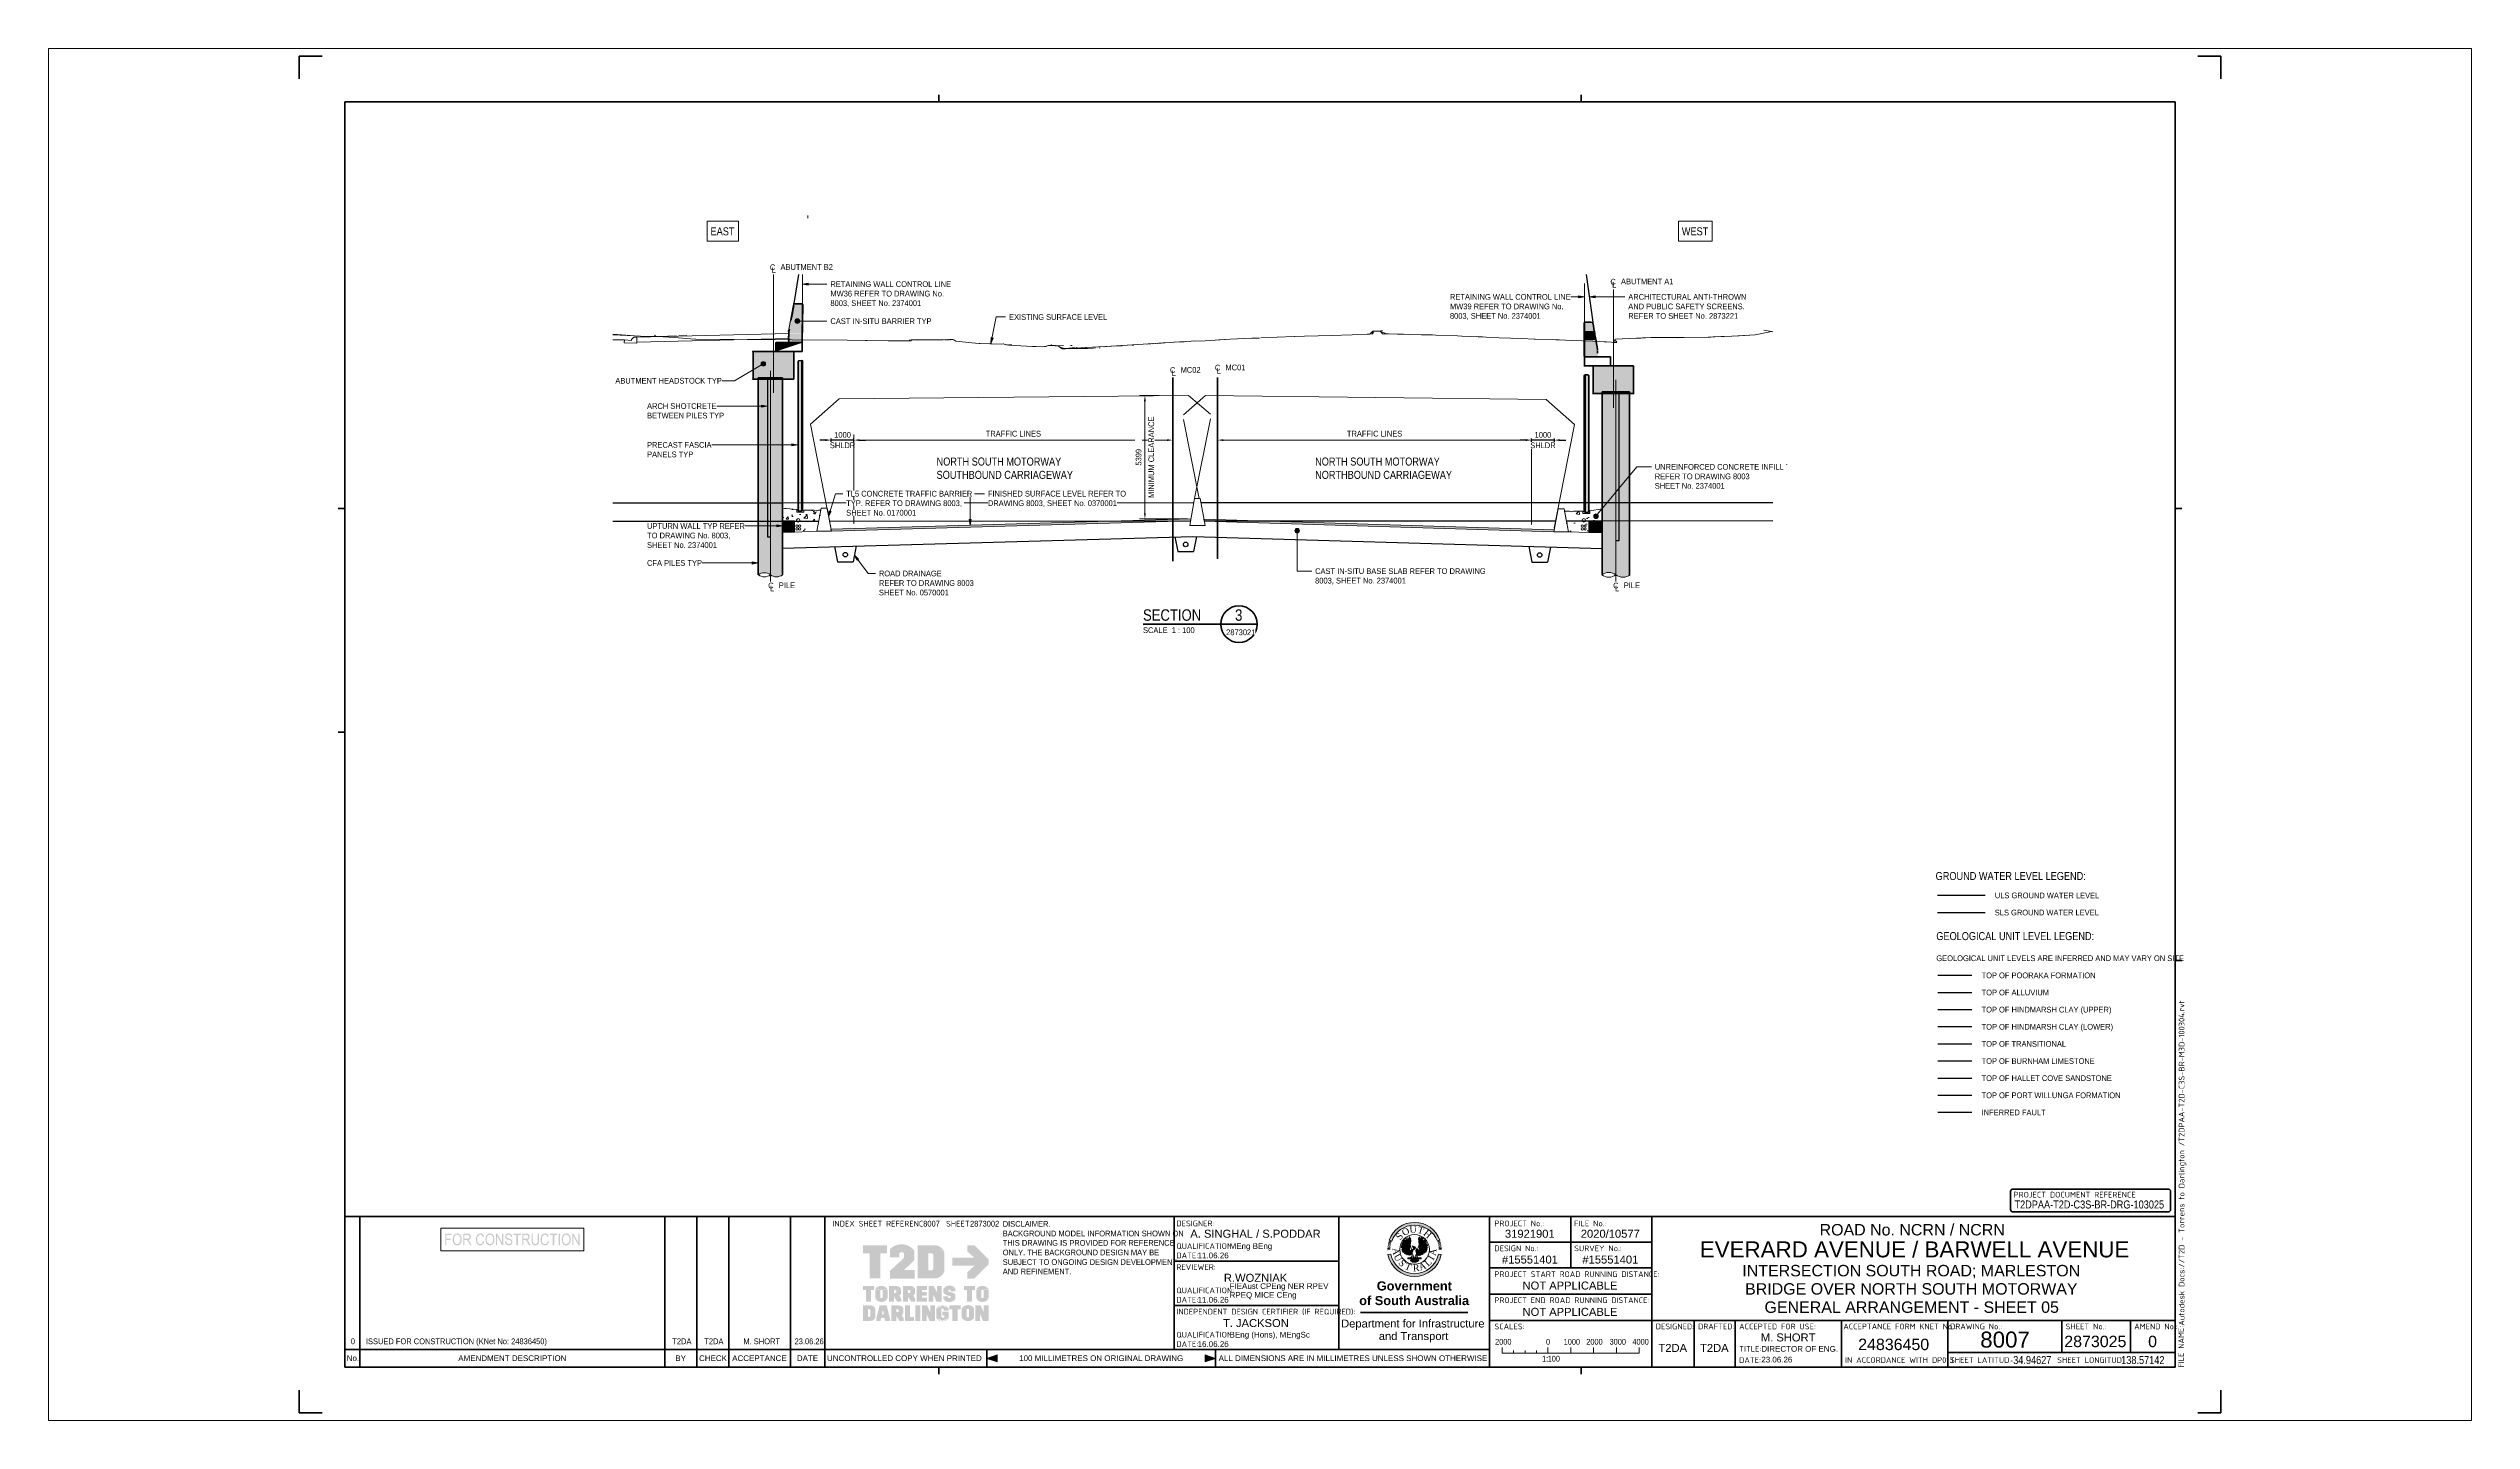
# Paper-space layout 'Layout1' of a CAD drawing. Header units: metres. Extents: x -0.11 to 0.95, y 0 to 0.6.
# The model-space entities are those that its viewports show. They can reach past a viewport. Long polylines and large blocks are cut down to what shows.
import ezdxf

# ---------------------------------------------------------------- set-up
doc = ezdxf.new("R2010")
doc.units = ezdxf.units.M
for name, pattern in [('Dash - Tight', [0.0045, 0.003, -0.0015]), ('Dash - Tight_2_', [0.0045, 0.003, -0.0015]), ('Dash dot', [0.015875, 0.00635, -0.004763, 0, -0.004763]), ('Dash dot_2_', [0.015875, 0.00635, -0.004763, 0, -0.004763]), ('Dot_Section Line', [0.02, 0, -0.02]), ('JacobsCenter', [0.015, 0.009, -0.0015, 0.003, -0.0015]), ('JacobsDash', [0.0045, 0.003, -0.0015])]:
    doc.linetypes.add(name, pattern=pattern)
doc.layers.get('Defpoints').update_dxf_attribs({"color": 41})
for name, color, linetype, lineweight in [('A-ANNO-DIMS', 7, 'Continuous', 9), ('A-ANNO-NOTE', 7, 'Continuous', 9), ('A-ANNO-NOTE-STAMP', 10, 'Continuous', 18), ('A-DETL', 7, 'Continuous', 13), ('A-DETL-GENF', 7, 'Continuous', 9), ('A-FLOR', 7, 'Continuous', 50), ('A-GENM', 7, 'Continuous', 35), ('C-TOPO', 7, 'Continuous', 9), ('G-ANNO-TEXT', 7, 'Continuous', 9), ('G-ANNO-TTLB', 7, 'Continuous', 9), ('G-IMPT', 7, 'Continuous', 13), ('S-BEAM', 7, 'Continuous', 50), ('S-FNDN', 7, 'Continuous', 50)]:
    doc.layers.add(name, color=color, linetype=linetype, lineweight=lineweight)
doc.layers.add('G-ANNO-NPLT', color=191, linetype='Continuous', plot=False)
doc.layers.add('G-ANNO-SYMB', color=7, linetype='Continuous', lineweight=35, true_color=0x0080ff)
doc.layers.get('G-ANNO-NPLT').freeze()
doc.styles.add('Arial', font='arial.ttf', dxfattribs={"height": 0.0025})
doc.styles.add('Arial Narrow', font='ARIALN.TTF', dxfattribs={"height": 0.0035})
doc.styles.add('Arial Narrow_1', font='ARIALN.TTF', dxfattribs={"height": 0.005})
doc.styles.add('Arial Narrow_2', font='ARIALN.TTF', dxfattribs={"height": 0.25})
doc.styles.add('Arial Narrow_3', font='ARIALN.TTF', dxfattribs={"height": 0.35})
doc.styles.add('Arial Narrow_4', font='ARIALN.TTF', dxfattribs={"height": 0.0025})
doc.styles.add('Arial Narrow_5', font='ARIALN.TTF', dxfattribs={"width": 0.9, "height": 0.0025})
doc.styles.add('Arial_1', font='arial.ttf', dxfattribs={"height": 0.0035})
doc.styles.add('Arial_2', font='arial.ttf', dxfattribs={"height": 0.005})
doc.styles.add('Arial_3', font='arial.ttf', dxfattribs={"height": 0.007})
doc.styles.add('Arial_B', font='arialbd.ttf', dxfattribs={"height": 0.004})
doc.styles.add('ISOCPEUR', font='isocpeur.ttf', dxfattribs={"height": 0.0025})
doc.styles.add('Times New Roman', font='times.ttf', dxfattribs={"height": 0.008001})
doc.dimstyles.new('Dimension_Standard_O__mm_', dxfattribs={"dimscale": 0.3048, "dimtxt": 0.255858, "dimasz": 0.82021, "dimexe": 0.787402, "dimexo": 0.492126, "dimgap": 0.492126, "dimtad": 1, "dimdec": 0, "dimlfac": 1000, "dimzin": 0, "dimdsep": 46, "dimtxsty": 'Arial Narrow_2', "dimsah": 1, "dimcen": 0.09, "dimaunit": 1, "dimadec": 4, "dimazin": 0, "dimtfac": 1, "dimtdec": 4, "dimtix": 1, "dimtmove": 0, "dimatfit": 3, "dimfxl": 1, "dimtvp": 1, "dimtfill": 1, "dimtolj": 1, "dimtzin": 0, "dimlwd": 18, "dimlwe": 18, "dimarcsym": 2})
doc.dimstyles.new('Dimension_Standard_O_REO', dxfattribs={"dimscale": 0.3048, "dimtxt": 0.255858, "dimasz": 0.82021, "dimexe": 0.984252, "dimexo": 0.0625, "dimgap": 0.328084, "dimtad": 1, "dimdec": 0, "dimlfac": 1000, "dimzin": 0, "dimdsep": 46, "dimtxsty": 'Arial Narrow_2', "dimsah": 1, "dimcen": 0.09, "dimaunit": 1, "dimadec": 4, "dimazin": 0, "dimtfac": 1, "dimtdec": 4, "dimtix": 1, "dimtmove": 0, "dimatfit": 3, "dimfxl": 0.984252, "dimfxlon": 1, "dimtvp": 1, "dimtfill": 1, "dimtolj": 1, "dimtzin": 0, "dimlwd": 25, "dimlwe": 25, "dimarcsym": 2})
pattern_1 = [(50, (30.3191, 22.258), (1.15687, -0.10121), [0.12097, -1.331]), (355, (30.3191, 22.258), (-0.2238, 1.21312), [0.09677, -1.065]), (100.451, (30.4151, 22.25), (0.932775, 1.111937), [0.10281, -1.131]), (46.184, (30.3191, 22.581), (1.72142, -0.26704), [0.18145, -1.996]), (96.636, (30.4621, 22.559), (1.50758, 1.57074), [0.15421, -1.696]), (351.184, (30.3191, 22.581), (1.50766, 1.5715), [0.14516, -1.597]), (21, (30.4801, 22.5), (0.962753, -0.64938), [0.12097, -1.331]), (326, (30.4801, 22.5), (0.39239, 1.16952), [0.09677, -1.065]), (71.451, (30.5601, 22.446), (1.3549, 0.520304), [0.10281, -1.131]), (37.5, (30.3191, 22.258), (0.0196146, 0.536924), [0.00335, -1.048, 0.00335, -1.077, -1.069]), (37.5, (30.3191, 22.258), (0.0196146, 0.536924), [-2.132, 0.00335, -1.065]), (7.5, (30.3191, 22.258), (0.424306, 0.636145), [0.00335, -0.61277, 0.00335, -1.024, -0.40726]), (7.5, (30.3191, 22.258), (0.424306, 0.636145), [-1.644, 0.00335, -0.4039]), (327.5, (29.9591, 22.258), (0.861001, -0.036384), [0.00335, -0.39987, 0.00335, -1.255, -1.669]), (327.5, (29.9591, 22.258), (0.861001, -0.036384), [-1.661, 0.00335, -1.666]), (317.5, (29.7981, 22.258), (0.94062, 0.161455), [0.00335, -0.52084, 0.00335, -0.83213, -1.185]), (317.5, (29.7981, 22.258), (0.94062, 0.161455), [-1.36, 0.00335, -1.182])]

# ---------------------------------------------------------------- blocks, each defined once
blk = doc.blocks.new('T2DPAA-T2D-PWA-DE-XRF-000001 - Drawing3_dwg-8554483-GENERAL ARRANGEMENT - SHEET 05')
at = {"layer": 'G-IMPT'}
h = blk.add_hatch(color=256, dxfattribs=at)
edge = h.paths.add_edge_path()
edge.add_line((0.1549, 0.1015), (0.1515, 0.1021))
edge.add_arc((0.1226, 0.1077), 0.0295, 190.997, 349.003, ccw=False)
edge.add_line((0.0937, 0.1021), (0.0903, 0.1015))
edge.add_arc((0.1226, 0.1077), 0.0329, 190.997, 349.003)
edge = h.paths.add_edge_path()
edge.add_arc((0.1226, 0.1077), 0.0329, 20.0475, 159.9525, ccw=False)
edge.add_line((0.1535, 0.119), (0.1503, 0.1178))
edge.add_arc((0.1226, 0.1077), 0.0295, 20.0475, 159.9525)
edge.add_line((0.0949, 0.1178), (0.0917, 0.119))
h = blk.add_hatch(color=256, dxfattribs=at)
edge = h.paths.add_edge_path()
edge.add_arc((0.1226, 0.1077), 0.0329, 161.3902, 162.9856, ccw=False)
edge.add_line((0.0915, 0.1183), (0.0914, 0.1182))
edge.add_line((0.0915, 0.1183), (0.0947, 0.1172))
edge.add_line((0.0947, 0.1171), (0.0947, 0.1172))
edge.add_arc((0.1226, 0.1077), 0.0295, 161.3902, 162.9856)
edge.add_line((0.0944, 0.1163), (0.0911, 0.1174))
h = blk.add_hatch(color=256, dxfattribs=at)
edge = h.paths.add_edge_path()
edge.add_line((0.1206, 0.1074), (0.1207, 0.1074))
edge.add_line((0.1207, 0.1074), (0.1206, 0.1074))
edge = h.paths.add_edge_path()
edge.add_line((0.1166, 0.11), (0.1166, 0.1074))
edge.add_line((0.1166, 0.1074), (0.1183, 0.1065))
edge.add_line((0.1183, 0.1065), (0.119, 0.1076))
edge.add_line((0.119, 0.1076), (0.1204, 0.1079))
edge.add_line((0.1204, 0.1079), (0.1207, 0.1074))
edge.add_line((0.1207, 0.1074), (0.1211, 0.1067))
edge.add_line((0.1211, 0.1067), (0.1187, 0.1008))
edge.add_line((0.1187, 0.1008), (0.1178, 0.1012))
edge.add_line((0.1178, 0.1012), (0.1166, 0.1008))
edge.add_line((0.1166, 0.1008), (0.1161, 0.1012))
edge.add_line((0.1161, 0.1012), (0.1147, 0.101))
edge.add_line((0.1147, 0.101), (0.1143, 0.1017))
edge.add_line((0.1143, 0.1017), (0.1131, 0.1012))
edge.add_line((0.1131, 0.1012), (0.1128, 0.1022))
edge.add_line((0.1128, 0.1022), (0.1119, 0.1019))
edge.add_line((0.1119, 0.1019), (0.1119, 0.1029))
edge.add_line((0.1119, 0.1029), (0.1105, 0.1027))
edge.add_line((0.1105, 0.1027), (0.1107, 0.1043))
edge.add_line((0.1107, 0.1043), (0.1091, 0.1041))
edge.add_line((0.1091, 0.1041), (0.1095, 0.1057))
edge.add_line((0.1095, 0.1057), (0.1077, 0.106))
edge.add_line((0.1077, 0.106), (0.1081, 0.1069))
edge.add_line((0.1081, 0.1069), (0.1072, 0.1074))
edge.add_line((0.1072, 0.1074), (0.1081, 0.1091))
edge.add_line((0.1081, 0.1091), (0.1069, 0.11))
edge.add_line((0.1069, 0.11), (0.1081, 0.1112))
edge.add_line((0.1081, 0.1112), (0.1069, 0.1122))
edge.add_line((0.1069, 0.1122), (0.1085, 0.113))
edge.add_line((0.1085, 0.113), (0.1072, 0.1143))
edge.add_line((0.1072, 0.1143), (0.1095, 0.1145))
edge.add_line((0.1095, 0.1145), (0.1081, 0.116))
edge.add_line((0.1081, 0.116), (0.1105, 0.116))
edge.add_line((0.1105, 0.116), (0.1088, 0.1179))
edge.add_line((0.1088, 0.1179), (0.1119, 0.1163))
edge.add_line((0.1119, 0.1163), (0.1105, 0.1193))
edge.add_line((0.1105, 0.1193), (0.1138, 0.1172))
edge.add_line((0.1138, 0.1172), (0.1121, 0.121))
edge.add_line((0.1121, 0.121), (0.1147, 0.1181))
edge.add_line((0.1147, 0.1181), (0.1143, 0.1224))
edge.add_line((0.1143, 0.1224), (0.1159, 0.1188))
edge.add_line((0.1159, 0.1188), (0.1166, 0.1236))
edge.add_line((0.1166, 0.1236), (0.1171, 0.1207))
edge.add_line((0.1171, 0.1207), (0.1178, 0.1214))
edge.add_line((0.1178, 0.1214), (0.118, 0.1179))
edge.add_line((0.118, 0.1179), (0.1171, 0.1131))
edge.add_line((0.1171, 0.1131), (0.1178, 0.111))
edge.add_line((0.1178, 0.111), (0.1166, 0.11))
for points in [[(0.1105, 0.1193), (0.1088, 0.1179), (0.1119, 0.1163)], [(0.1369, 0.1093), (0.1385, 0.1081), (0.1367, 0.1074), (0.1376, 0.106), (0.1357, 0.106), (0.1367, 0.1043), (0.1348, 0.1043), (0.1348, 0.1031), (0.1336, 0.1034), (0.1331, 0.1022), (0.1322, 0.1024), (0.1317, 0.1015), (0.1305, 0.1017), (0.1301, 0.101), (0.1296, 0.1015), (0.1291, 0.1005), (0.1286, 0.1008), (0.1277, 0.1003), (0.1275, 0.101), (0.1268, 0.1003), (0.1251, 0.1029), (0.1242, 0.1065), (0.1246, 0.1076), (0.1263, 0.1076), (0.127, 0.1067), (0.1284, 0.1072), (0.1291, 0.11), (0.1275, 0.1112), (0.1282, 0.1133), (0.1275, 0.1219), (0.1284, 0.121), (0.1289, 0.1236), (0.1294, 0.1193), (0.1312, 0.1226), (0.1305, 0.1191), (0.1331, 0.1212), (0.1317, 0.1179), (0.1348, 0.1195), (0.1324, 0.116), (0.1364, 0.1179), (0.1341, 0.1155), (0.1371, 0.116), (0.1355, 0.1143), (0.1381, 0.1141), (0.1364, 0.1131), (0.1383, 0.1124), (0.1367, 0.1114), (0.1385, 0.11)], [(0.1312, 0.1226), (0.1331, 0.1212), (0.1305, 0.1191)], [(0.1348, 0.1195), (0.1364, 0.1179), (0.1324, 0.116)], [(0.1069, 0.1122), (0.1069, 0.11), (0.1081, 0.1112)], [(0.1081, 0.116), (0.1072, 0.1143), (0.1095, 0.1145)], [(0.1077, 0.106), (0.1091, 0.1041), (0.1095, 0.1057)], [(0.1105, 0.1027), (0.1119, 0.1019), (0.1119, 0.1029)], [(0.1225, 0.0967), (0.1233, 0.0985), (0.1277, 0.0943), (0.1263, 0.0929), (0.1237, 0.092), (0.1202, 0.0924), (0.1176, 0.0943), (0.1218, 0.0984)], [(0.1291, 0.1005), (0.1301, 0.101), (0.1296, 0.1015)], [(0.1317, 0.1015), (0.1331, 0.1022), (0.1322, 0.1024)], [(0.1383, 0.1124), (0.1381, 0.1141), (0.1364, 0.1131)]]:
    blk.add_hatch(color=256, dxfattribs=at).paths.add_polyline_path(points)
h = blk.add_hatch(color=256, dxfattribs=at)
edge = h.paths.add_edge_path()
edge.add_line((0.154, 0.1174), (0.1508, 0.1163))
edge.add_arc((0.1226, 0.1077), 0.0295, 17.0144, 18.6098)
edge.add_line((0.1505, 0.1172), (0.1505, 0.1171))
edge.add_line((0.1505, 0.1172), (0.1537, 0.1183))
edge.add_line((0.1538, 0.1182), (0.1537, 0.1183))
edge.add_arc((0.1226, 0.1077), 0.0329, 17.0144, 18.6098, ccw=False)
h = blk.add_hatch(color=256, dxfattribs=at)
edge = h.paths.add_edge_path()
edge.add_line((0.0931, 0.1083), (0.0897, 0.1083))
edge.add_arc((0.1226, 0.1077), 0.0329, 177.3415, 178.9368, ccw=False)
edge.add_line((0.0897, 0.1094), (0.0897, 0.1093))
edge.add_line((0.0897, 0.1094), (0.0932, 0.1092))
edge.add_line((0.0932, 0.1091), (0.0932, 0.1092))
edge.add_arc((0.1226, 0.1077), 0.0295, 177.3415, 178.9368)
h = blk.add_hatch(color=256, dxfattribs=at)
edge = h.paths.add_edge_path()
edge.add_line((0.0931, 0.1069), (0.0897, 0.1068))
edge.add_arc((0.1226, 0.1077), 0.0329, 180, 181.5953, ccw=False)
edge.add_line((0.0897, 0.1078), (0.0897, 0.1077))
edge.add_line((0.0897, 0.1078), (0.0931, 0.1078))
edge.add_line((0.0931, 0.1077), (0.0931, 0.1078))
edge.add_arc((0.1226, 0.1077), 0.0295, 180, 181.5953)
h = blk.add_hatch(color=256, dxfattribs=at)
edge = h.paths.add_edge_path()
edge.add_arc((0.1226, 0.1077), 0.0329, 174.6829, 176.2783, ccw=False)
edge.add_line((0.0899, 0.1109), (0.0898, 0.1108))
edge.add_line((0.0899, 0.1109), (0.0933, 0.1106))
edge.add_line((0.0933, 0.1105), (0.0933, 0.1106))
edge.add_arc((0.1226, 0.1077), 0.0295, 174.6829, 176.2783)
edge.add_line((0.0932, 0.1096), (0.0898, 0.1099))
h = blk.add_hatch(color=256, dxfattribs=at)
edge = h.paths.add_edge_path()
edge.add_arc((0.1226, 0.1077), 0.0329, 172.0244, 173.6197, ccw=False)
edge.add_line((0.09, 0.1124), (0.09, 0.1123))
edge.add_line((0.09, 0.1124), (0.0934, 0.1119))
edge.add_line((0.0934, 0.1118), (0.0934, 0.1119))
edge.add_arc((0.1226, 0.1077), 0.0295, 172.0244, 173.6197)
edge.add_line((0.0933, 0.111), (0.0899, 0.1114))
h = blk.add_hatch(color=256, dxfattribs=at)
edge = h.paths.add_edge_path()
edge.add_arc((0.1226, 0.1077), 0.0329, 169.3658, 170.9612, ccw=False)
edge.add_line((0.0903, 0.1139), (0.0903, 0.1138))
edge.add_line((0.0903, 0.1139), (0.0937, 0.1133))
edge.add_line((0.0936, 0.1132), (0.0937, 0.1133))
edge.add_arc((0.1226, 0.1077), 0.0295, 169.3658, 170.9612)
edge.add_line((0.0935, 0.1124), (0.0901, 0.1129))
h = blk.add_hatch(color=256, dxfattribs=at)
edge = h.paths.add_edge_path()
edge.add_arc((0.1226, 0.1077), 0.0329, 166.7073, 168.3026, ccw=False)
edge.add_line((0.0906, 0.1154), (0.0906, 0.1153))
edge.add_line((0.0906, 0.1154), (0.0939, 0.1146))
edge.add_line((0.0939, 0.1145), (0.0939, 0.1146))
edge.add_arc((0.1226, 0.1077), 0.0295, 166.7073, 168.3026)
edge.add_line((0.0937, 0.1137), (0.0904, 0.1144))
h = blk.add_hatch(color=256, dxfattribs=at)
edge = h.paths.add_edge_path()
edge.add_line((0.0941, 0.115), (0.0907, 0.1159))
edge.add_arc((0.1226, 0.1077), 0.0329, 164.0488, 165.6441, ccw=False)
edge.add_line((0.091, 0.1169), (0.091, 0.1168))
edge.add_line((0.091, 0.1169), (0.0943, 0.1159))
edge.add_line((0.0943, 0.1158), (0.0943, 0.1159))
edge.add_arc((0.1226, 0.1077), 0.0295, 164.0488, 165.6441)
h = blk.add_hatch(color=256, dxfattribs=at)
edge = h.paths.add_edge_path()
edge.add_line((0.1232, 0.1095), (0.1225, 0.1076))
edge.add_line((0.1225, 0.1076), (0.1207, 0.1074))
edge.add_line((0.1207, 0.1074), (0.1207, 0.1074))
edge.add_line((0.1207, 0.1074), (0.1216, 0.1086))
edge.add_line((0.1216, 0.1086), (0.1197, 0.1119))
edge.add_line((0.1197, 0.1119), (0.1232, 0.1107))
edge.add_line((0.1232, 0.1107), (0.1239, 0.1098))
edge.add_line((0.1239, 0.1098), (0.1232, 0.1095))
h = blk.add_hatch(color=256, dxfattribs=at)
edge = h.paths.add_edge_path()
edge.add_arc((0.1226, 0.1077), 0.0295, 14.3559, 15.9512)
edge.add_line((0.1509, 0.1159), (0.1509, 0.1158))
edge.add_line((0.1509, 0.1159), (0.1542, 0.1169))
edge.add_line((0.1542, 0.1168), (0.1542, 0.1169))
edge.add_arc((0.1226, 0.1077), 0.0329, 14.3559, 15.9512, ccw=False)
edge.add_line((0.1545, 0.1159), (0.1511, 0.115))
h = blk.add_hatch(color=256, dxfattribs=at)
edge = h.paths.add_edge_path()
edge.add_line((0.1548, 0.1144), (0.1514, 0.1137))
edge.add_arc((0.1226, 0.1077), 0.0295, 11.6974, 13.2927)
edge.add_line((0.1512, 0.1146), (0.1513, 0.1145))
edge.add_line((0.1512, 0.1146), (0.1546, 0.1154))
edge.add_line((0.1546, 0.1153), (0.1546, 0.1154))
edge.add_arc((0.1226, 0.1077), 0.0329, 11.6974, 13.2927, ccw=False)
h = blk.add_hatch(color=256, dxfattribs=at)
edge = h.paths.add_edge_path()
edge.add_arc((0.1226, 0.1077), 0.0295, 9.0388, 10.6342)
edge.add_line((0.1515, 0.1133), (0.1515, 0.1132))
edge.add_line((0.1515, 0.1133), (0.1549, 0.1139))
edge.add_line((0.1549, 0.1138), (0.1549, 0.1139))
edge.add_arc((0.1226, 0.1077), 0.0329, 9.0388, 10.6342, ccw=False)
edge.add_line((0.1551, 0.1129), (0.1517, 0.1124))
h = blk.add_hatch(color=256, dxfattribs=at)
edge = h.paths.add_edge_path()
edge.add_arc((0.1226, 0.1077), 0.0295, 6.3803, 7.9756)
edge.add_line((0.1518, 0.1119), (0.1518, 0.1118))
edge.add_line((0.1518, 0.1119), (0.1552, 0.1124))
edge.add_line((0.1552, 0.1123), (0.1552, 0.1124))
edge.add_arc((0.1226, 0.1077), 0.0329, 6.3803, 7.9756, ccw=False)
edge.add_line((0.1553, 0.1114), (0.1519, 0.111))
h = blk.add_hatch(color=256, dxfattribs=at)
edge = h.paths.add_edge_path()
edge.add_line((0.1554, 0.1099), (0.152, 0.1096))
edge.add_arc((0.1226, 0.1077), 0.0295, 3.7217, 5.3171)
edge.add_line((0.1519, 0.1106), (0.1519, 0.1105))
edge.add_line((0.1519, 0.1106), (0.1553, 0.1109))
edge.add_line((0.1553, 0.1108), (0.1553, 0.1109))
edge.add_arc((0.1226, 0.1077), 0.0329, 3.7217, 5.3171, ccw=False)
h = blk.add_hatch(color=256, dxfattribs=at)
edge = h.paths.add_edge_path()
edge.add_line((0.1555, 0.1083), (0.1521, 0.1083))
edge.add_arc((0.1226, 0.1077), 0.0295, 1.0632, 2.6585)
edge.add_line((0.152, 0.1092), (0.152, 0.1091))
edge.add_line((0.152, 0.1092), (0.1554, 0.1094))
edge.add_line((0.1555, 0.1093), (0.1554, 0.1094))
edge.add_arc((0.1226, 0.1077), 0.0329, 1.0632, 2.6585, ccw=False)
h = blk.add_hatch(color=256, dxfattribs=at)
edge = h.paths.add_edge_path()
edge.add_line((0.1555, 0.1068), (0.152, 0.1069))
edge.add_arc((0.1226, 0.1077), 0.0295, 358.4047, 360)
edge.add_line((0.1521, 0.1078), (0.1521, 0.1077))
edge.add_line((0.1521, 0.1078), (0.1555, 0.1078))
edge.add_line((0.1555, 0.1077), (0.1555, 0.1078))
edge.add_arc((0.1226, 0.1077), 0.0329, 358.4047, 360, ccw=False)
for p, q in [((0.0917, 0.119), (0.0949, 0.1178)), ((0.1105, 0.1193), (0.1088, 0.1179)), ((0.1088, 0.1179), (0.1119, 0.1163)), ((0.1119, 0.1163), (0.1105, 0.1193)), ((0.1305, 0.1191), (0.1312, 0.1226)), ((0.1331, 0.1212), (0.1305, 0.1191)), ((0.1312, 0.1226), (0.1331, 0.1212)), ((0.1324, 0.116), (0.1348, 0.1195)), ((0.1364, 0.1179), (0.1324, 0.116)), ((0.1348, 0.1195), (0.1364, 0.1179)), ((0.1503, 0.1178), (0.1535, 0.119)), ((0.0903, 0.1015), (0.0937, 0.1021)), ((0.1069, 0.1122), (0.1069, 0.11)), ((0.1081, 0.1112), (0.1069, 0.1122)), ((0.1069, 0.11), (0.1081, 0.1112)), ((0.1081, 0.116), (0.1072, 0.1143)), ((0.1072, 0.1143), (0.1095, 0.1145)), ((0.1077, 0.106), (0.1091, 0.1041)), ((0.1095, 0.1057), (0.1077, 0.106)), ((0.1095, 0.1145), (0.1081, 0.116)), ((0.1091, 0.1041), (0.1095, 0.1057)), ((0.1119, 0.1029), (0.1105, 0.1027)), ((0.1105, 0.1027), (0.1119, 0.1019)), ((0.1119, 0.1019), (0.1119, 0.1029)), ((0.115, 0.0967), (0.1197, 0.0967)), ((0.1211, 0.1003), (0.1173, 0.0974)), ((0.1244, 0.1003), (0.1272, 0.0974)), ((0.1256, 0.0967), (0.1308, 0.0967)), ((0.1296, 0.1015), (0.1291, 0.1005)), ((0.1291, 0.1005), (0.1301, 0.101)), ((0.1301, 0.101), (0.1296, 0.1015)), ((0.1322, 0.1024), (0.1317, 0.1015)), ((0.1317, 0.1015), (0.1331, 0.1022)), ((0.1331, 0.1022), (0.1322, 0.1024)), ((0.1381, 0.1141), (0.1364, 0.1131)), ((0.1364, 0.1131), (0.1383, 0.1124)), ((0.1383, 0.1124), (0.1381, 0.1141)), ((0.1515, 0.1021), (0.1549, 0.1015))]:
    blk.add_line(p, q, dxfattribs=at)
at = {"layer": 'G-IMPT', "flags": 128}
for points in [[(0.1085, 0.113), (0.1072, 0.1143), (0.1095, 0.1145), (0.1081, 0.116), (0.1105, 0.116), (0.1088, 0.1179), (0.1119, 0.1163), (0.1105, 0.1193), (0.1138, 0.1172), (0.1121, 0.121), (0.1147, 0.1181), (0.1143, 0.1224), (0.1159, 0.1188), (0.1166, 0.1236), (0.1171, 0.1207), (0.1178, 0.1214), (0.118, 0.1179), (0.1171, 0.1131), (0.119, 0.1076), (0.1204, 0.1079), (0.1211, 0.1067), (0.1187, 0.1008), (0.1178, 0.1012), (0.1166, 0.1008), (0.1161, 0.1012), (0.1147, 0.101), (0.1143, 0.1017), (0.1131, 0.1012), (0.1128, 0.1022), (0.1119, 0.1019), (0.1119, 0.1029), (0.1105, 0.1027), (0.1107, 0.1043), (0.1091, 0.1041), (0.1095, 0.1057), (0.1077, 0.106), (0.1081, 0.1069), (0.1072, 0.1074), (0.1081, 0.1091), (0.1069, 0.11), (0.1081, 0.1112), (0.1069, 0.1122), (0.1087, 0.1131)], [(0.1199, 0.1031), (0.1225, 0.0967), (0.1251, 0.1029), (0.1242, 0.1065), (0.1246, 0.1076), (0.1263, 0.1076), (0.1282, 0.1133), (0.1275, 0.1219), (0.1284, 0.121), (0.1289, 0.1236), (0.1294, 0.1193), (0.1312, 0.1226), (0.1305, 0.1191), (0.1331, 0.1212), (0.1317, 0.1179), (0.1348, 0.1195), (0.1324, 0.116), (0.1364, 0.1179), (0.1341, 0.1155), (0.1371, 0.116), (0.1355, 0.1143), (0.1381, 0.1141), (0.1364, 0.1131), (0.1383, 0.1124), (0.1367, 0.1114), (0.1385, 0.11), (0.1369, 0.1093), (0.1385, 0.1081), (0.1367, 0.1074), (0.1376, 0.106), (0.1357, 0.106), (0.1367, 0.1043), (0.1348, 0.1043), (0.1348, 0.1031), (0.1336, 0.1034), (0.1331, 0.1022), (0.1322, 0.1024), (0.1317, 0.1015), (0.1305, 0.1017), (0.1301, 0.101), (0.1296, 0.1015), (0.1291, 0.1005), (0.1286, 0.1008), (0.1277, 0.1003), (0.1275, 0.101), (0.1268, 0.1003), (0.1251, 0.1029)], [(0.1206, 0.0974), (0.1145, 0.0974), (0.1145, 0.0962), (0.1194, 0.0962)], [(0.119, 0.1076), (0.1183, 0.1065), (0.1166, 0.1074), (0.1166, 0.11), (0.1178, 0.111)], [(0.1218, 0.0984), (0.1176, 0.0943), (0.1202, 0.0924), (0.1237, 0.092), (0.1263, 0.0929), (0.1277, 0.0943), (0.1233, 0.0985)], [(0.1239, 0.1098), (0.1244, 0.1091), (0.1246, 0.1076)], [(0.1246, 0.0974), (0.1308, 0.0974), (0.1308, 0.0962), (0.126, 0.0962)], [(0.1263, 0.1076), (0.127, 0.1067), (0.1284, 0.1072), (0.1291, 0.11), (0.1275, 0.1112)]]:
    blk.add_lwpolyline(points, dxfattribs=at)
blk.add_lwpolyline([(0.1206, 0.1074), (0.1216, 0.1086), (0.1197, 0.1119), (0.1232, 0.1107), (0.1239, 0.1098), (0.1232, 0.1095), (0.1225, 0.1076)], close=True, dxfattribs=at)
at = {"layer": 'G-IMPT'}
blk.add_circle((0.1226, 0.1077), 0.018, dxfattribs=at)
for radius, start, end in [(0.0329, 20.0475, 159.9525), (0.0295, 20.0475, 159.9525), (0.0329, 190.997, 349.003), (0.0295, 190.997, 349.003)]:
    blk.add_arc((0.1226, 0.1077), radius, start, end, dxfattribs=at)
at = {"layer": 'G-IMPT', "lineweight": 9, "char_height": 0.008, "attachment_point": 2, "line_spacing_factor": 1.029793, "style": 'Times New Roman'}
for s, insert, width, rotation in [('S', (0.1012, 0.1263), 0.008041, 49.0663), ('O', (0.1099, 0.133), 0.010353, 26.6943), ('U', (0.1205, 0.136), 0.010353, 4.3222), ('T', (0.1314, 0.1347), 0.008744, 341.9502), ('H', (0.141, 0.1293), 0.010353, 319.5782), ('A', (0.104, 0.106), 0.010353, 279.6978), ('U', (0.1058, 0.0996), 0.010353, 300.15), ('S', (0.1107, 0.0935), 0.008041, 310.3575), ('T', (0.1164, 0.0903), 0.008744, 336.9699), ('R', (0.1244, 0.0893), 0.009549, 3.701), ('A', (0.1307, 0.0909), 0.010353, 21.3382), ('L', (0.1363, 0.0949), 0.008744, 42.375), ('I', (0.1395, 0.0995), 0.004825, 60.5783), ('A', (0.141, 0.1048), 0.010353, 83.64)]:
    blk.add_mtext(s, dxfattribs=dict(at, insert=insert, width=width, rotation=rotation))
blk = doc.blocks.new('T2DPAA-T2D-PWA-DE-XRF-000001 - Standard-9403701-GENERAL ARRANGEMENT - SHEET 05')
at = {"layer": 'G-ANNO-TTLB', "true_color": 0x1d4a5c}
h = blk.add_hatch(color=139, dxfattribs=at)
edge = h.paths.add_edge_path()
edge.add_line((0.2623, 0.0443), (0.2623, 0.0452))
edge.add_arc((0.2616, 0.044), 0.00145, 58.8241, 99.793)
edge.add_line((0.2613, 0.0454), (0.2613, 0.0441))
edge.add_arc((0.2616, 0.0455), 0.00141, 259.7202, 301.6629)
edge = h.paths.add_edge_path()
edge.add_arc((0.2625, 0.0448), 0.00224, 301.808, 330.1086, ccw=False)
edge.add_line((0.2637, 0.0429), (0.2645, 0.0415))
edge.add_line((0.2645, 0.0415), (0.2645, 0.0403))
edge.add_line((0.2645, 0.0403), (0.2627, 0.0403))
edge.add_line((0.2627, 0.0403), (0.2613, 0.0425))
edge.add_line((0.2613, 0.0425), (0.2613, 0.0403))
edge.add_line((0.2613, 0.0403), (0.2591, 0.0403))
edge.add_line((0.2591, 0.0403), (0.2591, 0.0471))
edge.add_line((0.2591, 0.0471), (0.2624, 0.0471))
edge.add_arc((0.2623, 0.0446), 0.00248, 32.8357, 87.7033, ccw=False)
edge.add_line((0.2644, 0.046), (0.2644, 0.0437))
edge = h.paths.add_edge_path()
edge.add_line((0.2674, 0.0527), (0.2674, 0.0537))
edge.add_arc((0.2667, 0.0524), 0.00145, 58.8241, 99.793)
edge.add_line((0.2665, 0.0539), (0.2665, 0.0526))
edge.add_arc((0.2667, 0.0539), 0.00141, 259.7202, 301.6629)
edge = h.paths.add_edge_path()
edge.add_arc((0.2676, 0.0532), 0.00224, 301.808, 330.1086, ccw=False)
edge.add_line((0.2688, 0.0513), (0.2696, 0.0499))
edge.add_line((0.2696, 0.0499), (0.2696, 0.0487))
edge.add_line((0.2696, 0.0487), (0.2678, 0.0487))
edge.add_line((0.2678, 0.0487), (0.2664, 0.051))
edge.add_line((0.2664, 0.051), (0.2664, 0.0487))
edge.add_line((0.2664, 0.0487), (0.2642, 0.0487))
edge.add_line((0.2642, 0.0487), (0.2642, 0.0555))
edge.add_line((0.2642, 0.0555), (0.2676, 0.0555))
edge.add_arc((0.2675, 0.0531), 0.00248, 32.8357, 87.7033, ccw=False)
edge.add_line((0.2695, 0.0544), (0.2695, 0.0521))
edge = h.paths.add_edge_path()
edge.add_line((0.2499, 0.0422), (0.2499, 0.0452))
edge.add_arc((0.2491, 0.0441), 0.00138, 56.3448, 98.7814)
edge.add_line((0.2489, 0.0454), (0.2489, 0.0419))
edge.add_arc((0.2491, 0.0433), 0.00138, 261.2186, 303.6552)
edge = h.paths.add_edge_path()
edge.add_line((0.2613, 0.0527), (0.2613, 0.0537))
edge.add_arc((0.2606, 0.0524), 0.00145, 58.8241, 99.793)
edge.add_line((0.2603, 0.0539), (0.2603, 0.0526))
edge.add_arc((0.2606, 0.0539), 0.00141, 259.7202, 301.6629)
edge = h.paths.add_edge_path()
edge.add_line((0.2502, 0.0403), (0.2467, 0.0403))
edge.add_line((0.2467, 0.0403), (0.2467, 0.0471))
edge.add_line((0.2467, 0.0471), (0.2501, 0.0471))
edge.add_arc((0.25, 0.0447), 0.00241, 26.2483, 85.5583, ccw=False)
edge.add_line((0.2521, 0.0457), (0.2521, 0.0416))
edge.add_arc((0.2502, 0.0424), 0.00209, 270, 338.4707, ccw=False)
h.paths.add_polyline_path([(0.2555, 0.0451), (0.255, 0.0432), (0.2559, 0.0432)])
h.paths.add_polyline_path([(0.2585, 0.0415), (0.2585, 0.0403), (0.2564, 0.0403), (0.2562, 0.0415), (0.2547, 0.0415), (0.2544, 0.0403), (0.2526, 0.0403), (0.2526, 0.0415), (0.254, 0.0471), (0.2571, 0.0471)])
h.paths.add_polyline_path([(0.2673, 0.042), (0.269, 0.042), (0.269, 0.0403), (0.2651, 0.0403), (0.2651, 0.0471), (0.2673, 0.0471)])
h.paths.add_polyline_path([(0.2718, 0.0403), (0.2696, 0.0403), (0.2696, 0.0471), (0.2718, 0.0471)])
h.paths.add_polyline_path([(0.2762, 0.0441), (0.2762, 0.0471), (0.2782, 0.0471), (0.2782, 0.0403), (0.2759, 0.0403), (0.2746, 0.0432), (0.2746, 0.0403), (0.2725, 0.0403), (0.2725, 0.0471), (0.2748, 0.0471)])
edge = h.paths.add_edge_path()
edge.add_arc((0.2817, 0.0424), 0.000774, 214.5178, 325.4822)
edge.add_line((0.2823, 0.0419), (0.2823, 0.0427))
edge.add_line((0.2823, 0.0427), (0.2815, 0.0427))
edge.add_line((0.2815, 0.0427), (0.2815, 0.0443))
edge.add_line((0.2815, 0.0443), (0.2842, 0.0443))
edge.add_line((0.2842, 0.0443), (0.2842, 0.0415))
edge.add_arc((0.2819, 0.0428), 0.00262, 274.1131, 330.4929, ccw=False)
edge.add_arc((0.2815, 0.0434), 0.00327, 260.2337, 279.7663, ccw=False)
edge.add_arc((0.2812, 0.0429), 0.00275, 208.3817, 264.7517, ccw=False)
edge.add_line((0.2788, 0.0416), (0.2788, 0.0458))
edge.add_arc((0.2812, 0.0445), 0.00268, 94.8448, 152.8409, ccw=False)
edge.add_arc((0.2815, 0.0424), 0.00482, 83.0812, 96.9188, ccw=False)
edge.add_arc((0.2818, 0.0444), 0.00278, 31.3102, 83.6241, ccw=False)
edge.add_line((0.2842, 0.0459), (0.2842, 0.0447))
edge.add_line((0.2842, 0.0447), (0.282, 0.0447))
edge.add_line((0.282, 0.0447), (0.282, 0.0455))
edge.add_arc((0.2815, 0.0451), 0.000641, 40.732, 139.268)
edge.add_line((0.281, 0.0455), (0.281, 0.0419))
h.paths.add_polyline_path([(0.2882, 0.0403), (0.2859, 0.0403), (0.2859, 0.0454), (0.2846, 0.0454), (0.2846, 0.0471), (0.2895, 0.0471), (0.2895, 0.0454), (0.2882, 0.0454)])
edge = h.paths.add_edge_path()
edge.add_arc((0.2927, 0.0429), 0.00104, 239.6549, 300.3451)
edge.add_line((0.2932, 0.042), (0.2932, 0.0454))
edge.add_arc((0.2927, 0.0445), 0.00103, 59.5446, 120.4554)
edge.add_line((0.2921, 0.0454), (0.2921, 0.042))
edge = h.paths.add_edge_path()
edge.add_arc((0.2927, 0.0434), 0.00323, 212.7347, 327.2653, ccw=False)
edge.add_line((0.29, 0.0417), (0.29, 0.0458))
edge.add_arc((0.2927, 0.044), 0.00323, 32.6408, 147.3592, ccw=False)
edge.add_line((0.2954, 0.0458), (0.2954, 0.0417))
h.paths.add_polyline_path([(0.3017, 0.0403), (0.2993, 0.0403), (0.298, 0.0432), (0.298, 0.0403), (0.2959, 0.0403), (0.2959, 0.0471), (0.2982, 0.0471), (0.2996, 0.0441), (0.2996, 0.0471), (0.3017, 0.0471)])
edge = h.paths.add_edge_path()
edge.add_arc((0.299, 0.0513), 0.00104, 239.6549, 300.3451)
edge.add_line((0.2995, 0.0504), (0.2995, 0.0538))
edge.add_arc((0.299, 0.0529), 0.00103, 59.5446, 120.4554)
edge.add_line((0.2985, 0.0538), (0.2985, 0.0504))
edge = h.paths.add_edge_path()
edge.add_arc((0.299, 0.0518), 0.00323, 212.7347, 327.2653, ccw=False)
edge.add_line((0.2963, 0.0501), (0.2963, 0.0542))
edge.add_arc((0.299, 0.0524), 0.00323, 32.6408, 147.3592, ccw=False)
edge.add_line((0.3017, 0.0542), (0.3017, 0.0501))
h.paths.add_polyline_path([(0.2945, 0.0487), (0.2923, 0.0487), (0.2923, 0.0538), (0.2909, 0.0538), (0.2909, 0.0555), (0.2958, 0.0555), (0.2958, 0.0538), (0.2945, 0.0538)])
edge = h.paths.add_edge_path()
edge.add_line((0.2872, 0.0518), (0.2872, 0.0499))
edge.add_arc((0.2849, 0.0513), 0.0027, 273.7285, 329.3952, ccw=False)
edge.add_line((0.285, 0.0486), (0.2841, 0.0486))
edge.add_arc((0.2842, 0.0512), 0.00266, 210.1626, 267.7624, ccw=False)
edge.add_line((0.2819, 0.0499), (0.2819, 0.051))
edge.add_line((0.2819, 0.051), (0.2841, 0.051))
edge.add_arc((0.2845, 0.0508), 0.000522, 155.2714, 300.4507)
edge.add_arc((0.2846, 0.0508), 0.000487, 289.6558, 416.8121)
edge.add_line((0.2849, 0.0512), (0.2834, 0.0515))
edge.add_arc((0.2841, 0.054), 0.00253, 213.4271, 255.8381, ccw=False)
edge.add_line((0.2819, 0.0526), (0.2819, 0.0544))
edge.add_arc((0.2846, 0.0525), 0.00325, 35.8397, 144.1603, ccw=False)
edge.add_line((0.2872, 0.0544), (0.2872, 0.0533))
edge.add_line((0.2872, 0.0533), (0.2851, 0.0533))
edge.add_arc((0.2846, 0.0535), 0.000494, 335.3316, 479.9481)
edge.add_arc((0.2845, 0.0535), 0.000428, 103.9979, 246.4243)
edge.add_line((0.2843, 0.0531), (0.2853, 0.0529))
edge.add_arc((0.2849, 0.0501), 0.00281, 35.1328, 82.3403, ccw=False)
h.paths.add_polyline_path([(0.2792, 0.0526), (0.2792, 0.0555), (0.2812, 0.0555), (0.2812, 0.0487), (0.2789, 0.0487), (0.2776, 0.0517), (0.2776, 0.0487), (0.2755, 0.0487), (0.2755, 0.0555), (0.2778, 0.0555)])
h.paths.add_polyline_path([(0.2725, 0.053), (0.2746, 0.053), (0.2746, 0.0513), (0.2725, 0.0513), (0.2725, 0.0504), (0.2748, 0.0504), (0.2748, 0.0487), (0.2703, 0.0487), (0.2703, 0.0555), (0.2748, 0.0555), (0.2748, 0.0538), (0.2725, 0.0538)])
edge = h.paths.add_edge_path()
edge.add_arc((0.2615, 0.0532), 0.00224, 301.808, 330.1086, ccw=False)
edge.add_line((0.2627, 0.0513), (0.2635, 0.0499))
edge.add_line((0.2635, 0.0499), (0.2635, 0.0487))
edge.add_line((0.2635, 0.0487), (0.2617, 0.0487))
edge.add_line((0.2617, 0.0487), (0.2603, 0.051))
edge.add_line((0.2603, 0.051), (0.2603, 0.0487))
edge.add_line((0.2603, 0.0487), (0.2581, 0.0487))
edge.add_line((0.2581, 0.0487), (0.2581, 0.0555))
edge.add_line((0.2581, 0.0555), (0.2614, 0.0555))
edge.add_arc((0.2613, 0.0531), 0.00248, 32.8357, 87.7033, ccw=False)
edge.add_line((0.2634, 0.0544), (0.2634, 0.0521))
edge = h.paths.add_edge_path()
edge.add_line((0.2543, 0.0538), (0.2543, 0.0504))
edge.add_arc((0.2548, 0.0513), 0.00104, 239.6549, 300.3451)
edge.add_line((0.2553, 0.0504), (0.2553, 0.0538))
edge.add_arc((0.2548, 0.0529), 0.00103, 59.5446, 120.4554)
edge = h.paths.add_edge_path()
edge.add_line((0.2521, 0.0501), (0.2521, 0.0542))
edge.add_arc((0.2548, 0.0524), 0.00323, 32.6408, 147.3592, ccw=False)
edge.add_line((0.2575, 0.0542), (0.2575, 0.0501))
edge.add_arc((0.2548, 0.0518), 0.00323, 212.7347, 327.2653, ccw=False)
h.paths.add_polyline_path([(0.2503, 0.0487), (0.248, 0.0487), (0.248, 0.0538), (0.2467, 0.0538), (0.2467, 0.0555), (0.2516, 0.0555), (0.2516, 0.0538), (0.2503, 0.0538)])
h.paths.add_polyline_path([(0.3017, 0.0672), (0.3017, 0.0651), (0.2955, 0.0588), (0.2924, 0.0588), (0.2924, 0.0616), (0.2955, 0.0644), (0.2858, 0.0644), (0.2858, 0.0679), (0.2955, 0.0679), (0.2924, 0.0707), (0.2924, 0.0734), (0.2955, 0.0734)])
edge = h.paths.add_edge_path()
edge.add_line((0.2768, 0.0699), (0.2754, 0.0699))
edge.add_line((0.2754, 0.0699), (0.2754, 0.0624))
edge.add_line((0.2754, 0.0624), (0.2768, 0.0624))
edge.add_arc((0.2767, 0.0633), 0.000915, 277.9427, 335.4563)
edge.add_line((0.2775, 0.0629), (0.2775, 0.0694))
edge.add_arc((0.2767, 0.0689), 0.000957, 31.2517, 83.8556)
edge = h.paths.add_edge_path()
edge.add_line((0.2781, 0.0589), (0.2707, 0.0589))
edge.add_line((0.2707, 0.0589), (0.2707, 0.0734))
edge.add_line((0.2707, 0.0734), (0.2781, 0.0734))
edge.add_arc((0.2777, 0.0683), 0.00519, 26.2483, 85.5583, ccw=False)
edge.add_line((0.2823, 0.0705), (0.2823, 0.0617))
edge.add_arc((0.2781, 0.0634), 0.00451, 270, 338.4707, ccw=False)
edge = h.paths.add_edge_path()
edge.add_line((0.2627, 0.0699), (0.2627, 0.0681))
edge.add_line((0.2627, 0.0681), (0.2585, 0.0681))
edge.add_line((0.2585, 0.0681), (0.2585, 0.0716))
edge.add_arc((0.2636, 0.0668), 0.00703, 37.1177, 136.9917, ccw=False)
edge.add_line((0.2692, 0.071), (0.2692, 0.0671))
edge.add_arc((0.2674, 0.0677), 0.00193, 316.9738, 340.8309, ccw=False)
edge.add_line((0.2688, 0.0664), (0.268, 0.0656))
edge.add_line((0.268, 0.0656), (0.2646, 0.0625))
edge.add_line((0.2646, 0.0625), (0.2693, 0.0625))
edge.add_line((0.2693, 0.0625), (0.2693, 0.0588))
edge.add_line((0.2693, 0.0588), (0.2585, 0.0588))
edge.add_line((0.2585, 0.0588), (0.2585, 0.0622))
edge.add_line((0.2585, 0.0622), (0.2638, 0.067))
edge.add_line((0.2638, 0.067), (0.2647, 0.068))
edge.add_line((0.2647, 0.068), (0.2647, 0.0699))
edge.add_arc((0.2637, 0.0691), 0.00131, 40.7337, 139.2663)
h.paths.add_polyline_path([(0.2467, 0.0734), (0.2573, 0.0734), (0.2573, 0.0698), (0.2544, 0.0698), (0.2544, 0.0589), (0.2496, 0.0589), (0.2496, 0.0699), (0.2467, 0.0699)])
at = {"layer": 'G-IMPT', "lineweight": 9}
for points in [[(0.3055, 0.0254), (0.3055, 0.0239), (0.3055, 0.0224), (0.301, 0.0239)], [(0.3965, 0.0254), (0.401, 0.0239), (0.3965, 0.0224), (0.3965, 0.0239)]]:
    blk.add_hatch(color=256, dxfattribs=at).paths.add_polyline_path(points)
at = {"layer": 'A-ANNO-NOTE'}
for p, q in [((0.5265, 0.0287), (0.5265, 0.0262)), ((0.5265, 0.0262), (0.5865, 0.0262)), ((0.5315, 0.0274), (0.5315, 0.0262)), ((0.5365, 0.0274), (0.5365, 0.0262)), ((0.5415, 0.0274), (0.5415, 0.0262)), ((0.5465, 0.0287), (0.5465, 0.0262)), ((0.5565, 0.0287), (0.5565, 0.0262)), ((0.5665, 0.0287), (0.5665, 0.0262)), ((0.5765, 0.0287), (0.5765, 0.0262)), ((0.5865, 0.0287), (0.5865, 0.0262))]:
    blk.add_line(p, q, dxfattribs=at)
at = {"layer": 'G-ANNO-TTLB', "color": 8, "lineweight": 35, "true_color": 0x808080}
for p, q in [((0, 0.594), (0.01, 0.594)), ((0, 0.584), (0, 0.594)), ((0.831, 0.594), (0.841, 0.594)), ((0.841, 0.594), (0.841, 0.584)), ((0, 0), (0, 0.01)), ((0.01, 0), (0, 0)), ((0.831, 0), (0.841, 0)), ((0.841, 0), (0.841, 0.01))]:
    blk.add_line(p, q, dxfattribs=at)
at = {"layer": 'G-ANNO-TTLB', "lineweight": 100}
for p, q in [((0.02, 0.574), (0.02, 0.02)), ((0.821, 0.574), (0.02, 0.574)), ((0.821, 0.02), (0.821, 0.574)), ((0.23, 0.02), (0.23, 0.086)), ((0.455, 0.086), (0.455, 0.0277)), ((0.521, 0.086), (0.521, 0.02)), ((0.592, 0.086), (0.592, 0.02)), ((0.4645, 0.044), (0.5115, 0.044)), ((0.02, 0.02), (0.821, 0.02))]:
    blk.add_line(p, q, dxfattribs=at)
at = {"layer": 'G-ANNO-TTLB', "lineweight": 50}
for p, q in [((0.28, 0.577), (0.28, 0.574)), ((0.561, 0.577), (0.561, 0.574)), ((0.017, 0.396), (0.02, 0.396)), ((0.821, 0.396), (0.824, 0.396)), ((0.017, 0.298), (0.02, 0.298)), ((0.821, 0.198), (0.824, 0.198)), ((0.749, 0.097), (0.749, 0.089)), ((0.818, 0.098), (0.75, 0.098)), ((0.819, 0.089), (0.819, 0.097)), ((0.75, 0.088), (0.818, 0.088)), ((0.28, 0.02), (0.28, 0.017)), ((0.561, 0.02), (0.561, 0.017))]:
    blk.add_line(p, q, dxfattribs=at)
at = {"layer": 'G-ANNO-TTLB', "lineweight": 35}
for p, q in [((0.0265, 0.02), (0.0265, 0.086)), ((0.16, 0.02), (0.16, 0.086)), ((0.174, 0.02), (0.174, 0.086)), ((0.188, 0.02), (0.188, 0.086)), ((0.215, 0.02), (0.215, 0.086)), ((0.5565, 0.086), (0.5565, 0.0635)), ((0.521, 0.0748), (0.592, 0.0748)), ((0.521, 0.0635), (0.592, 0.0635)), ((0.455, 0.0471), (0.383, 0.0471)), ((0.521, 0.052), (0.592, 0.052)), ((0.521, 0.0405), (0.821, 0.0405)), ((0.6105, 0.0405), (0.6105, 0.02)), ((0.6285, 0.0405), (0.6285, 0.02)), ((0.675, 0.0405), (0.675, 0.02)), ((0.7215, 0.0405), (0.7215, 0.02)), ((0.7715, 0.0265), (0.7715, 0.0405)), ((0.8015, 0.0265), (0.8015, 0.0405)), ((0.521, 0.0277), (0.02, 0.0277)), ((0.301, 0.02), (0.301, 0.0277)), ((0.401, 0.02), (0.401, 0.0277)), ((0.821, 0.0265), (0.7215, 0.0265))]:
    blk.add_line(p, q, dxfattribs=at)
at = {"layer": 'G-ANNO-TTLB'}
for p, q in [((0.3055, 0.0254), (0.301, 0.0239)), ((0.301, 0.0239), (0.3055, 0.0224)), ((0.3055, 0.0239), (0.3055, 0.0254)), ((0.3055, 0.0224), (0.3055, 0.0239)), ((0.3965, 0.0254), (0.3965, 0.0239)), ((0.401, 0.0239), (0.3965, 0.0254)), ((0.3965, 0.0239), (0.3965, 0.0224)), ((0.3965, 0.0224), (0.401, 0.0239))]:
    blk.add_line(p, q, dxfattribs=at)
at = {"layer": 'G-ANNO-TTLB', "lineweight": 50}
for centre, start, end in [((0.75, 0.097), 90, 180), ((0.818, 0.097), 0, 90), ((0.75, 0.089), 180, 270), ((0.818, 0.089), 270, 0)]:
    blk.add_arc(centre, 0.001, start, end, dxfattribs=at)
at = {"xscale": 0.3600000000000081, "yscale": 0.3600000000000081, "zscale": 0.3600000000000081}
blk.add_blockref('T2DPAA-T2D-PWA-DE-XRF-000001 - Drawing3_dwg-8554483-GENERAL ARRANGEMENT - SHEET 05', (0.444, 0.0328), dxfattribs=at)
at = {"layer": 'G-ANNO-TTLB', "attachment_point": 1}
for s, insert, char_height, width, style in [('PROJECT DOCUMENT REFERENCE', (0.7503, 0.0968), 0.0025, 0.058764, 'ISOCPEUR'), ('INDEX SHEET REFERENCE:', (0.2334, 0.0841), 0.0025, 0.046899, 'ISOCPEUR'), ('SHEET', (0.2831, 0.0841), 0.0025, 0.011544, 'ISOCPEUR'), ('PROJECT No.:', (0.5231, 0.0842), 0.0025, 0.02397, 'ISOCPEUR'), ('FILE No.:', (0.558, 0.0842), 0.0025, 0.015553, 'ISOCPEUR'), ('DESIGN No.:', (0.5231, 0.0733), 0.0025, 0.020844, 'ISOCPEUR'), ('SURVEY No.:', (0.558, 0.0733), 0.0025, 0.023008, 'ISOCPEUR'), ('QUALIFICATION:', (0.3839, 0.0549), 0.0025, 0.027498, 'ISOCPEUR'), ('Government', (0.4716, 0.0576), 0.004, 0.040004, 'Arial_B'), ('PROJECT START ROAD RUNNING DISTANCE:', (0.5231, 0.062), 0.0025, 0.079207, 'ISOCPEUR'), ('DATE:', (0.3839, 0.0508), 0.0025, 0.010582, 'ISOCPEUR'), ('INDEPENDENT DESIGN CERTIFIER (IF REQUIRED):', (0.3839, 0.0456), 0.0025, 0.08546, 'ISOCPEUR'), ('of South Australia', (0.4639, 0.0512), 0.004, 0.058523, 'Arial_B'), ('PROJECT END ROAD RUNNING DISTANCE:', (0.5231, 0.0506), 0.0025, 0.073835, 'ISOCPEUR'), ('QUALIFICATION:', (0.3839, 0.0355), 0.0025, 0.027498, 'ISOCPEUR'), ('Department for Infrastructure ', (0.456, 0.0409), 0.0035, 0.078004, 'Arial_1'), ('and Transport', (0.4725, 0.0354), 0.0035, 0.037599, 'Arial_1'), ('SCALES:', (0.5231, 0.0391), 0.0025, 0.014911, 'ISOCPEUR'), ('2000', (0.5234, 0.0324), 0.0025, 0.006927, 'Arial Narrow_5'), ('0', (0.5457, 0.0324), 0.0025, 0.001732, 'Arial Narrow_5'), ('1000', (0.5534, 0.0324), 0.0025, 0.006927, 'Arial Narrow_5'), ('2000', (0.5633, 0.0324), 0.0025, 0.006927, 'Arial Narrow_5'), ('3000', (0.5735, 0.0324), 0.0025, 0.006927, 'Arial Narrow_5'), ('4000', (0.5835, 0.0324), 0.0025, 0.006927, 'Arial Narrow_5'), ('DESIGNED:', (0.5937, 0.0391), 0.0025, 0.018118, 'ISOCPEUR'), ('DRAFTED:', (0.6122, 0.0391), 0.0025, 0.017557, 'ISOCPEUR'), ('ACCEPTED FOR USE:', (0.6302, 0.0391), 0.0025, 0.037118, 'ISOCPEUR'), ('ACCEPTANCE FORM KNET No.:', (0.6758, 0.0391), 0.0025, 0.054435, 'ISOCPEUR'), ('DRAWING No.:', (0.7225, 0.0391), 0.0025, 0.024772, 'ISOCPEUR'), ('SHEET No.:', (0.7731, 0.0391), 0.0025, 0.019722, 'ISOCPEUR'), ('AMEND No.:', (0.8031, 0.0391), 0.0025, 0.020603, 'ISOCPEUR'), ('No. ', (0.0208, 0.0252), 0.0025, 0.007215, 'Arial'), ('AMENDMENT DESCRIPTION ', (0.0696, 0.0252), 0.0025, 0.058283, 'Arial'), ('BY ', (0.1646, 0.0252), 0.0025, 0.006814, 'Arial'), ('CHECK', (0.175, 0.0252), 0.0025, 0.014751, 'Arial'), ('ACCEPTANCE', (0.1895, 0.0252), 0.0025, 0.028861, 'Arial'), ('DATE ', (0.2178, 0.0252), 0.0025, 0.012506, 'Arial'), ('UNCONTROLLED COPY WHEN PRINTED', (0.231, 0.0252), 0.0025, 0.082173, 'Arial'), ('100 MILLIMETRES ON ORIGINAL DRAWING ', (0.3151, 0.0252), 0.0025, 0.088186, 'Arial'), ('DATE:', (0.3839, 0.0314), 0.0025, 0.010582, 'ISOCPEUR'), ('ALL DIMENSIONS ARE IN MILLIMETRES UNLESS SHOWN OTHERWISE ', (0.4024, 0.0252), 0.0025, 0.143101, 'Arial'), ('1:', (0.5439, 0.025), 0.0025, 0.002886, 'Arial Narrow_4'), ('100', (0.5464, 0.025), 0.0025, 0.005195, 'Arial Narrow_5'), ('TITLE:', (0.6302, 0.0293), 0.0025, 0.010903, 'ISOCPEUR'), ('DATE:', (0.6302, 0.0244), 0.0025, 0.010582, 'ISOCPEUR'), ('IN ACCORDANCE WITH DP013', (0.6766, 0.0244), 0.0025, 0.05227, 'ISOCPEUR'), ('SHEET LATITUDE', (0.7225, 0.0244), 0.0025, 0.030945, 'ISOCPEUR'), ('SHEET LONGITUDE', (0.7694, 0.0244), 0.0025, 0.03303, 'ISOCPEUR')]:
    blk.add_mtext(s, dxfattribs=dict(at, insert=insert, char_height=char_height, width=width, style=style))
at = {"layer": 'G-ANNO-TTLB', "insert": (0.3079, 0.084), "char_height": 0.0025, "width": 0.022127, "attachment_point": 1, "style": 'Arial Narrow_4', "bg_fill": 3, "box_fill_scale": 1.25, "bg_fill_color": 256, "bg_fill_true_color": 13158600, "bg_fill_transparency": 0}
blk.add_mtext('DISCLAIMER.', dxfattribs=at)
at = {"layer": 'G-ANNO-TTLB', "insert": (0.8224, 0.0198), "char_height": 0.0025, "width": 0.021966, "attachment_point": 1, "rotation": 90, "style": 'ISOCPEUR'}
blk.add_mtext('FILE NAME: ', dxfattribs=at)
at = {"layer": 'G-ANNO-TTLB', "lineweight": 100}
blk.add_line((0.821, 0.086), (0.02, 0.086), dxfattribs=at)
at = {"layer": 'G-ANNO-TTLB', "insert": (0.3079, 0.0798), "char_height": 0.0025, "width": 0.084899, "attachment_point": 1, "style": 'Arial Narrow_4', "bg_fill": 3, "box_fill_scale": 1.25, "bg_fill_color": 256, "bg_fill_true_color": 13158600, "bg_fill_transparency": 0}
blk.add_mtext('BACKGROUND MODEL INFORMATION SHOWN ON ', dxfattribs=at)
at = {"layer": 'G-ANNO-TTLB', "insert": (0.3079, 0.0757), "char_height": 0.0025, "width": 0.08065, "attachment_point": 1, "style": 'Arial Narrow_4', "bg_fill": 3, "box_fill_scale": 1.25, "bg_fill_color": 256, "bg_fill_true_color": 13158600, "bg_fill_transparency": 0}
blk.add_mtext('THIS DRAWING IS PROVIDED FOR REFERENCE ', dxfattribs=at)
at = {"layer": 'G-ANNO-TTLB', "insert": (0.3839, 0.0842), "char_height": 0.0025, "width": 0.018118, "attachment_point": 1, "style": 'ISOCPEUR'}
blk.add_mtext('DESIGNER:', dxfattribs=at)
at = {"layer": 'G-ANNO-TTLB', "insert": (0.3079, 0.0715), "char_height": 0.0025, "width": 0.073515, "attachment_point": 1, "style": 'Arial Narrow_4', "bg_fill": 3, "box_fill_scale": 1.25, "bg_fill_color": 256, "bg_fill_true_color": 13158600, "bg_fill_transparency": 0}
blk.add_mtext('ONLY. THE BACKGROUND DESIGN MAY BE ', dxfattribs=at)
at = {"layer": 'G-ANNO-TTLB', "insert": (0.3079, 0.0673), "char_height": 0.0025, "width": 0.082013, "attachment_point": 1, "style": 'Arial Narrow_4', "bg_fill": 3, "box_fill_scale": 1.25, "bg_fill_color": 256, "bg_fill_true_color": 13158600, "bg_fill_transparency": 0}
blk.add_mtext('SUBJECT TO ONGOING DESIGN DEVELOPMENT ', dxfattribs=at)
at = {"layer": 'G-ANNO-TTLB', "lineweight": 100}
blk.add_line((0.383, 0.086), (0.383, 0.0277), dxfattribs=at)
at = {"layer": 'G-ANNO-TTLB', "lineweight": 35}
blk.add_line((0.455, 0.0665), (0.383, 0.0665), dxfattribs=at)
at = {"layer": 'G-ANNO-TTLB', "char_height": 0.0025, "attachment_point": 1, "style": 'ISOCPEUR'}
for s, insert, width in [('QUALIFICATION:', (0.3839, 0.0743), 0.027498), ('DATE:', (0.3839, 0.0702), 0.010582), ('REVIEWER:', (0.3839, 0.0651), 0.01916)]:
    blk.add_mtext(s, dxfattribs=dict(at, insert=insert, width=width))
at = {"layer": 'G-ANNO-TTLB', "insert": (0.3079, 0.0632), "char_height": 0.0025, "width": 0.031827, "attachment_point": 1, "style": 'Arial Narrow_4', "bg_fill": 3, "box_fill_scale": 1.25, "bg_fill_color": 256, "bg_fill_true_color": 13158600, "bg_fill_transparency": 0}
blk.add_mtext('AND REFINEMENT.', dxfattribs=at)
blk = doc.blocks.new('T2DRockLevelLegend - T2DRockLevelLegend-5503958-GENERAL ARRANGEMENT - SHEET 05')
at = {"layer": 'A-ANNO-NOTE', "color": 190, "linetype": 'Dash - Tight_2_', "lineweight": 25, "true_color": 0x8000ff}
blk.add_line((-0.0791, -0.0249), (-0.0641, -0.0249), dxfattribs=at)
at = {"layer": 'A-ANNO-NOTE', "color": 3, "linetype": 'Dash - Tight_2_', "lineweight": 25, "true_color": 0x00ff00}
blk.add_line((-0.0791, -0.0324), (-0.0641, -0.0324), dxfattribs=at)
at = {"layer": 'A-ANNO-NOTE', "color": 150, "linetype": 'Dash - Tight_2_', "lineweight": 25, "true_color": 0x0080ff}
blk.add_line((-0.0791, -0.0399), (-0.0641, -0.0399), dxfattribs=at)
at = {"layer": 'A-ANNO-NOTE', "color": 30, "linetype": 'Dash - Tight_2_', "lineweight": 25, "true_color": 0xff8000}
blk.add_line((-0.0791, -0.0474), (-0.0641, -0.0474), dxfattribs=at)
at = {"layer": 'A-ANNO-NOTE', "color": 4, "linetype": 'Dash - Tight_2_', "lineweight": 25, "true_color": 0x00ffff}
blk.add_line((-0.0791, -0.0549), (-0.0641, -0.0549), dxfattribs=at)
at = {"layer": 'A-ANNO-NOTE', "color": 139, "linetype": 'Dash - Tight_2_', "lineweight": 25, "true_color": 0x1d4a5c}
blk.add_line((-0.0791, -0.0624), (-0.0641, -0.0624), dxfattribs=at)
at = {"layer": 'A-ANNO-NOTE', "color": 6, "linetype": 'Dash - Tight_2_', "lineweight": 25, "true_color": 0xff00ff}
blk.add_line((-0.0791, -0.0699), (-0.0641, -0.0699), dxfattribs=at)
at = {"layer": 'A-ANNO-NOTE', "color": 1, "linetype": 'Dash - Tight_2_', "lineweight": 25, "true_color": 0xff0000}
blk.add_line((-0.0791, -0.0774), (-0.0641, -0.0774), dxfattribs=at)
at = {"layer": 'A-ANNO-NOTE', "color": 96, "linetype": 'Dash - Tight_2_', "lineweight": 25, "true_color": 0x008000}
blk.add_line((-0.0791, -0.0849), (-0.0641, -0.0849), dxfattribs=at)
at = {"layer": 'A-ANNO-NOTE', "attachment_point": 1}
for s, insert, char_height, width, style in [('GEOLOGICAL UNIT LEVEL LEGEND:', (-0.0797, -0.006), 0.0035, 0.084738, 'Arial Narrow'), ('GEOLOGICAL UNIT LEVELS ARE INFERRED AND MAY VARY ON SITE', (-0.0797, -0.0162), 0.0025, 0.114882, 'Arial Narrow_4'), ('TOP OF POORAKA FORMATION', (-0.0599, -0.0237), 0.0025, 0.053152, 'Arial Narrow_4'), ('TOP OF ALLUVIUM', (-0.0599, -0.0312), 0.0025, 0.031346, 'Arial Narrow_4'), ('TOP OF HINDMARSH CLAY (UPPER)', (-0.0599, -0.0387), 0.0025, 0.060127, 'Arial Narrow_4'), ('TOP OF HINDMARSH CLAY (LOWER)', (-0.0599, -0.0462), 0.0025, 0.060928, 'Arial Narrow_4'), ('TOP OF TRANSITIONAL', (-0.0599, -0.0537), 0.0025, 0.039363, 'Arial Narrow_4'), ('TOP OF BURNHAM LIMESTONE', (-0.0599, -0.0612), 0.0025, 0.052591, 'Arial Narrow_4'), ('TOP OF HALLET COVE SANDSTONE', (-0.0599, -0.0687), 0.0025, 0.060608, 'Arial Narrow_4'), ('TOP OF PORT WILLUNGA FORMATION', (-0.0599, -0.0762), 0.0025, 0.064696, 'Arial Narrow_4'), ('INFERRED FAULT', (-0.0599, -0.0837), 0.0025, 0.029743, 'Arial Narrow_4')]:
    blk.add_mtext(s, dxfattribs=dict(at, insert=insert, char_height=char_height, width=width, style=style))
blk = doc.blocks.new('T2DGroundWaterLevel Legend - CutandCoverLegend-5508658-GENERAL ARRANGEMENT - SHEET 05')
at = {"layer": 'A-ANNO-NOTE', "color": 17, "linetype": 'Dash dot_2_', "lineweight": 25, "true_color": 0x804040}
blk.add_line((-0.085, -0.0162), (-0.0641, -0.0162), dxfattribs=at)
at = {"layer": 'A-ANNO-NOTE', "color": 53, "linetype": 'Dash dot_2_', "lineweight": 25, "true_color": 0xc8c33c}
blk.add_line((-0.085, -0.0237), (-0.0641, -0.0237), dxfattribs=at)
at = {"layer": 'A-ANNO-NOTE', "attachment_point": 1}
for s, insert, char_height, width, style in [('GROUND WATER LEVEL LEGEND:', (-0.0858, -0.006), 0.0035, 0.08057, 'Arial Narrow'), ('ULS GROUND WATER LEVEL', (-0.0599, -0.015), 0.0025, 0.048422, 'Arial Narrow_4'), ('SLS GROUND WATER LEVEL', (-0.0599, -0.0225), 0.0025, 0.048262, 'Arial Narrow_4')]:
    blk.add_mtext(s, dxfattribs=dict(at, insert=insert, char_height=char_height, width=width, style=style))
blk = doc.blocks.new('Viewport - Section Ɵ-4899530-GENERAL ARRANGEMENT - SHEET 05')
at = {"layer": 'G-ANNO-TTLB', "lineweight": 50}
blk.add_line((0.05, 0), (0, 0), dxfattribs=at)
blk.add_circle((0.042, 0), 0.008, dxfattribs=at)
at = {"layer": 'G-ANNO-TTLB', "insert": (0, 0.0065), "char_height": 0.005, "width": 0.031266, "attachment_point": 1, "style": 'Arial Narrow_1'}
blk.add_mtext('SECTION', dxfattribs=at)
blk = doc.blocks.new('ForConstructionStamp')
at = {"layer": 'A-ANNO-NOTE-STAMP'}
h = blk.add_hatch(color=256, dxfattribs=at)
h.dxf.hatch_style = 1
h.paths.add_polyline_path([(0.0267, 0.0026), (0.0267, 0.0015), (0.0289, -0.0025), (0.0289, -0.0014)])
h.paths.add_polyline_path([(0.0267, 0.0026), (0.0262, 0.0026), (0.0262, -0.0025), (0.0267, -0.0025), (0.0267, 0.0015)])
h.paths.add_polyline_path([(0.0294, 0.0026), (0.0289, 0.0026), (0.0289, -0.0014), (0.0289, -0.0025), (0.0294, -0.0025)])
h.paths.add_polyline_path([(0.0236, 0.0027), (0.0235, 0.0027), (0.0232, 0.0026), (0.0229, 0.0026), (0.0226, 0.0024), (0.0224, 0.0022), (0.0222, 0.002), (0.0221, 0.0019), (0.0219, 0.0016), (0.0218, 0.0013), (0.0217, 0.0011), (0.0217, 0.0007), (0.0216, 0.0004), (0.0216, 0), (0.0216, -0.0003), (0.0217, -0.0006), (0.0217, -0.0009), (0.0218, -0.0012), (0.0219, -0.0015), (0.0221, -0.0018), (0.0222, -0.0019), (0.0224, -0.0021), (0.0227, -0.0023), (0.023, -0.0025), (0.0232, -0.0025), (0.0236, -0.0026), (0.0237, -0.0026), (0.024, -0.0025), (0.0243, -0.0024), (0.0246, -0.0022), (0.0248, -0.002), (0.0236, -0.002), (0.0233, -0.002), (0.0231, -0.0019), (0.0228, -0.0017), (0.0226, -0.0015), (0.0224, -0.0013), (0.0223, -0.001), (0.0222, -0.0007), (0.0222, -0.0004), (0.0222, 0), (0.0222, 0.0001), (0.0222, 0.0005), (0.0222, 0.0008), (0.0223, 0.0011), (0.0224, 0.0014), (0.0226, 0.0016), (0.0227, 0.0018), (0.023, 0.002), (0.0233, 0.0021), (0.0236, 0.0021), (0.0248, 0.0022), (0.0246, 0.0024), (0.0245, 0.0024), (0.0242, 0.0026), (0.0239, 0.0027)])
h.paths.add_polyline_path([(0.0248, 0.0022), (0.0236, 0.0021), (0.0237, 0.0021), (0.024, 0.002), (0.0243, 0.0019), (0.0244, 0.0018), (0.0246, 0.0015), (0.0248, 0.0012), (0.0248, 0.0011), (0.0249, 0.0007), (0.0249, 0.0004), (0.025, 0.0001), (0.025, 0.0001), (0.0249, -0.0003), (0.0249, -0.0007), (0.0248, -0.001), (0.0247, -0.0012), (0.0246, -0.0015), (0.0244, -0.0016), (0.0241, -0.0018), (0.0239, -0.0019), (0.0236, -0.002), (0.0248, -0.002), (0.025, -0.0018), (0.025, -0.0018), (0.0252, -0.0015), (0.0253, -0.0012), (0.0254, -0.001), (0.0255, -0.0006), (0.0255, -0.0003), (0.0255, 0.0001), (0.0255, 0.0002), (0.0255, 0.0006), (0.0254, 0.0009), (0.0254, 0.0012), (0.0253, 0.0015), (0.0252, 0.0017), (0.025, 0.0019)])
h.paths.add_polyline_path([(0.0203, -0.0025), (0.0203, 0.0026), (0.0208, 0.0026), (0.0208, -0.0025)])
h.paths.add_polyline_path([(0.0196, 0.0026), (0.0164, 0.0026), (0.0164, 0.002), (0.0177, 0.002), (0.0177, -0.0025), (0.0183, -0.0025), (0.0183, 0.002), (0.0196, 0.002)])
h.paths.add_polyline_path([(0.0143, 0.0027), (0.0142, 0.0027), (0.0139, 0.0026), (0.0136, 0.0025), (0.0133, 0.0024), (0.0132, 0.0023), (0.0143, 0.0021), (0.0144, 0.0021), (0.0147, 0.002), (0.0149, 0.0019), (0.0151, 0.0017), (0.0153, 0.0014), (0.0154, 0.0011), (0.0159, 0.0012), (0.0158, 0.0015), (0.0157, 0.0019), (0.0155, 0.0021), (0.0153, 0.0023), (0.0152, 0.0024), (0.0149, 0.0026), (0.0146, 0.0027)])
h.paths.add_polyline_path([(0.0132, 0.0023), (0.013, 0.0021), (0.0128, 0.0018), (0.0126, 0.0015), (0.0126, 0.0014), (0.0125, 0.0011), (0.0124, 0.0008), (0.0124, 0.0005), (0.0124, 0.0001), (0.0124, -0.0001), (0.0124, -0.0005), (0.0124, -0.0008), (0.0125, -0.0011), (0.0126, -0.0014), (0.0127, -0.0016), (0.0129, -0.0018), (0.0131, -0.0021), (0.0133, -0.0023), (0.0133, -0.0023), (0.0136, -0.0024), (0.0139, -0.0025), (0.0143, -0.0026), (0.0145, -0.0025), (0.0148, -0.0025), (0.0151, -0.0023), (0.0154, -0.0021), (0.0155, -0.002), (0.0142, -0.002), (0.014, -0.002), (0.0137, -0.0019), (0.0135, -0.0017), (0.0133, -0.0015), (0.0133, -0.0014), (0.0131, -0.0012), (0.013, -0.0009), (0.013, -0.0006), (0.0129, -0.0003), (0.0129, 0.0001), (0.0129, 0.0003), (0.013, 0.0007), (0.013, 0.001), (0.0131, 0.0012), (0.0132, 0.0014), (0.0134, 0.0017), (0.0136, 0.0019), (0.0137, 0.002), (0.014, 0.0021), (0.0143, 0.0021)])
h.paths.add_polyline_path([(0.0154, -0.0007), (0.0154, -0.0008), (0.0153, -0.0012), (0.0152, -0.0014), (0.015, -0.0017), (0.0148, -0.0018), (0.0146, -0.0019), (0.0142, -0.002), (0.0155, -0.002), (0.0156, -0.0018), (0.0158, -0.0015), (0.0159, -0.0012), (0.016, -0.0009)])
h.paths.add_polyline_path([(0.0089, 0.0026), (0.0084, 0.0026), (0.0084, -0.0003), (0.0084, -0.0006), (0.0084, -0.001), (0.0085, -0.0013), (0.0086, -0.0016), (0.0087, -0.0019), (0.0088, -0.0021), (0.01, -0.002), (0.0097, -0.0019), (0.0094, -0.0018), (0.0092, -0.0016), (0.009, -0.0013), (0.009, -0.0013), (0.009, -0.0011), (0.0089, -0.0007), (0.0089, -0.0003)])
h.paths.add_polyline_path([(0.0116, 0.0026), (0.0111, 0.0026), (0.0111, -0.0003), (0.0111, -0.0004), (0.0111, -0.0008), (0.011, -0.0012), (0.0109, -0.0014), (0.0108, -0.0016), (0.0106, -0.0018), (0.0103, -0.0019), (0.01, -0.002), (0.0088, -0.0021), (0.0089, -0.0021), (0.0091, -0.0023), (0.0094, -0.0025), (0.0097, -0.0025), (0.01, -0.0026), (0.0101, -0.0026), (0.0104, -0.0025), (0.0107, -0.0024), (0.011, -0.0023), (0.0112, -0.0021), (0.0114, -0.0018), (0.0115, -0.0015), (0.0115, -0.0013), (0.0116, -0.001), (0.0116, -0.0007), (0.0116, -0.0003)])
h.paths.add_polyline_path([(0.0061, 0.0026), (0.0043, 0.0026), (0.0043, -0.0025), (0.0048, -0.0025), (0.0048, -0.0002), (0.0054, -0.0002), (0.0064, -0.0002), (0.0064, -0.0002), (0.0068, -0.0001), (0.007, 0.0001), (0.0072, 0.0003), (0.0073, 0.0003), (0.0048, 0.0004), (0.0048, 0.002), (0.0061, 0.002), (0.0072, 0.0023), (0.0069, 0.0025), (0.0068, 0.0025), (0.0065, 0.0026)])
h.paths.add_polyline_path([(0.0072, 0.0023), (0.0061, 0.002), (0.0062, 0.002), (0.0065, 0.002), (0.0068, 0.0018), (0.0068, 0.0018), (0.0069, 0.0015), (0.007, 0.0012), (0.007, 0.001), (0.0069, 0.0007), (0.0068, 0.0006), (0.0066, 0.0005), (0.0063, 0.0004), (0.006, 0.0004), (0.0048, 0.0004), (0.0073, 0.0003), (0.0074, 0.0006), (0.0075, 0.0009), (0.0075, 0.0012), (0.0075, 0.0014), (0.0075, 0.0017), (0.0074, 0.002), (0.0074, 0.002)])
h.paths.add_polyline_path([(0.0064, -0.0002), (0.0054, -0.0002), (0.0056, -0.0002), (0.0059, -0.0003), (0.0059, -0.0003), (0.0062, -0.0006), (0.0063, -0.0008), (0.0065, -0.001), (0.0066, -0.0014), (0.0072, -0.0025), (0.0079, -0.0025), (0.0072, -0.0011), (0.0071, -0.001), (0.0069, -0.0007), (0.0067, -0.0004), (0.0067, -0.0004)])
h.paths.add_polyline_path([(0.0037, 0.0026), (0.0005, 0.0026), (0.0005, 0.002), (0.0018, 0.002), (0.0018, -0.0025), (0.0024, -0.0025), (0.0024, 0.002), (0.0037, 0.002)])
h.paths.add_polyline_path([(-0.0016, 0.0027), (-0.0019, 0.0027), (-0.0022, 0.0026), (-0.0025, 0.0025), (-0.0027, 0.0023), (-0.0028, 0.0022), (-0.0016, 0.0021), (-0.0015, 0.0021), (-0.0011, 0.002), (-0.0009, 0.0019), (-0.0008, 0.0017), (-0.0007, 0.0015), (-0.0006, 0.0011), (-0.0001, 0.0012), (-0.0001, 0.0014), (-0.0002, 0.0017), (-0.0003, 0.002), (-0.0004, 0.0021), (-0.0006, 0.0023), (-0.0008, 0.0025), (-0.001, 0.0026), (-0.0013, 0.0027)])
h.paths.add_polyline_path([(-0.0028, 0.0022), (-0.003, 0.0019), (-0.003, 0.0016), (-0.0031, 0.0013), (-0.003, 0.001), (-0.0029, 0.0007), (-0.0028, 0.0004), (-0.0026, 0.0002), (-0.0024, 0.0001), (-0.0021, 0), (-0.0017, -0.0001), (-0.0014, -0.0002), (-0.0011, -0.0003), (-0.0009, -0.0004), (-0.0008, -0.0005), (-0.0006, -0.0007), (-0.0006, -0.0008), (-0.0005, -0.0011), (-0.0005, -0.0012), (-0.0006, -0.0015), (-0.0008, -0.0017), (-0.0009, -0.0018), (-0.0012, -0.0019), (-0.0015, -0.002), (-0.0004, -0.0021), (-0.0002, -0.0018), (-0.0001, -0.0017), (0, -0.0014), (0, -0.001), (0, -0.0009), (0, -0.0006), (-0.0002, -0.0003), (-0.0002, -0.0002), (-0.0004, 0), (-0.0007, 0.0002), (-0.0009, 0.0003), (-0.0012, 0.0004), (-0.0016, 0.0005), (-0.0019, 0.0006), (-0.0022, 0.0007), (-0.0024, 0.0009), (-0.0025, 0.001), (-0.0026, 0.0013), (-0.0025, 0.0016), (-0.0023, 0.0019), (-0.0022, 0.0019), (-0.002, 0.0021), (-0.0016, 0.0021)])
h.paths.add_polyline_path([(-0.0027, -0.0008), (-0.0032, -0.0008), (-0.0032, -0.001), (-0.0032, -0.0013), (-0.0031, -0.0016), (-0.003, -0.0019), (-0.0028, -0.0021), (-0.0027, -0.0021), (-0.0025, -0.0023), (-0.0022, -0.0025), (-0.0019, -0.0025), (-0.0016, -0.0026), (-0.0013, -0.0025), (-0.001, -0.0025), (-0.0007, -0.0024), (-0.0006, -0.0023), (-0.0004, -0.0021), (-0.0015, -0.002), (-0.0018, -0.0019), (-0.0021, -0.0018), (-0.0023, -0.0017), (-0.0025, -0.0014), (-0.0026, -0.0014), (-0.0027, -0.0011)])
h.paths.add_polyline_path([(-0.0066, 0.0026), (-0.0067, 0.0015), (-0.0045, -0.0025), (-0.0045, -0.0014)])
h.paths.add_polyline_path([(-0.0066, 0.0026), (-0.0072, 0.0026), (-0.0072, -0.0025), (-0.0067, -0.0025), (-0.0067, 0.0015)])
h.paths.add_polyline_path([(-0.004, 0.0026), (-0.0045, 0.0026), (-0.0045, -0.0014), (-0.0045, -0.0025), (-0.004, -0.0025)])
h.paths.add_polyline_path([(-0.0098, 0.0027), (-0.0099, 0.0027), (-0.0102, 0.0026), (-0.0105, 0.0026), (-0.0108, 0.0024), (-0.011, 0.0022), (-0.0112, 0.002), (-0.0113, 0.0019), (-0.0115, 0.0016), (-0.0116, 0.0013), (-0.0117, 0.0011), (-0.0117, 0.0007), (-0.0118, 0.0004), (-0.0118, 0), (-0.0118, -0.0003), (-0.0117, -0.0006), (-0.0117, -0.0009), (-0.0116, -0.0012), (-0.0115, -0.0015), (-0.0113, -0.0018), (-0.0112, -0.0019), (-0.011, -0.0021), (-0.0107, -0.0023), (-0.0104, -0.0025), (-0.0101, -0.0025), (-0.0098, -0.0026), (-0.0097, -0.0026), (-0.0094, -0.0025), (-0.0091, -0.0024), (-0.0088, -0.0022), (-0.0086, -0.002), (-0.0098, -0.002), (-0.0101, -0.002), (-0.0103, -0.0019), (-0.0106, -0.0017), (-0.0108, -0.0015), (-0.011, -0.0013), (-0.0111, -0.001), (-0.0112, -0.0007), (-0.0112, -0.0004), (-0.0112, 0), (-0.0112, 0.0001), (-0.0112, 0.0005), (-0.0112, 0.0008), (-0.0111, 0.0011), (-0.011, 0.0014), (-0.0108, 0.0016), (-0.0107, 0.0018), (-0.0104, 0.002), (-0.0101, 0.0021), (-0.0098, 0.0021), (-0.0086, 0.0022), (-0.0088, 0.0024), (-0.0089, 0.0024), (-0.0092, 0.0026), (-0.0095, 0.0027)])
h.paths.add_polyline_path([(-0.0086, 0.0022), (-0.0098, 0.0021), (-0.0097, 0.0021), (-0.0094, 0.002), (-0.0091, 0.0019), (-0.009, 0.0018), (-0.0088, 0.0015), (-0.0086, 0.0012), (-0.0086, 0.0011), (-0.0085, 0.0007), (-0.0084, 0.0004), (-0.0084, 0.0001), (-0.0084, 0.0001), (-0.0085, -0.0003), (-0.0085, -0.0007), (-0.0086, -0.001), (-0.0087, -0.0012), (-0.0088, -0.0015), (-0.009, -0.0016), (-0.0093, -0.0018), (-0.0095, -0.0019), (-0.0098, -0.002), (-0.0086, -0.002), (-0.0084, -0.0018), (-0.0084, -0.0018), (-0.0082, -0.0015), (-0.0081, -0.0012), (-0.008, -0.001), (-0.0079, -0.0006), (-0.0079, -0.0003), (-0.0079, 0.0001), (-0.0079, 0.0002), (-0.0079, 0.0006), (-0.008, 0.0009), (-0.008, 0.0012), (-0.0081, 0.0015), (-0.0082, 0.0017), (-0.0084, 0.0019)])
h.paths.add_polyline_path([(-0.014, 0.0027), (-0.0141, 0.0027), (-0.0144, 0.0026), (-0.0147, 0.0025), (-0.015, 0.0024), (-0.0151, 0.0023), (-0.014, 0.0021), (-0.0139, 0.0021), (-0.0136, 0.002), (-0.0134, 0.0019), (-0.0132, 0.0017), (-0.013, 0.0014), (-0.0129, 0.0011), (-0.0124, 0.0012), (-0.0125, 0.0015), (-0.0126, 0.0019), (-0.0128, 0.0021), (-0.013, 0.0023), (-0.0131, 0.0024), (-0.0134, 0.0026), (-0.0137, 0.0027)])
h.paths.add_polyline_path([(-0.0151, 0.0023), (-0.0153, 0.0021), (-0.0155, 0.0018), (-0.0157, 0.0015), (-0.0157, 0.0014), (-0.0158, 0.0011), (-0.0159, 0.0008), (-0.0159, 0.0005), (-0.0159, 0.0001), (-0.0159, -0.0001), (-0.0159, -0.0005), (-0.0159, -0.0008), (-0.0158, -0.0011), (-0.0157, -0.0014), (-0.0156, -0.0016), (-0.0154, -0.0018), (-0.0152, -0.0021), (-0.015, -0.0023), (-0.015, -0.0023), (-0.0147, -0.0024), (-0.0144, -0.0025), (-0.0141, -0.0026), (-0.0138, -0.0025), (-0.0135, -0.0025), (-0.0132, -0.0023), (-0.013, -0.0021), (-0.0129, -0.002), (-0.0141, -0.002), (-0.0143, -0.002), (-0.0146, -0.0019), (-0.0148, -0.0017), (-0.015, -0.0015), (-0.015, -0.0014), (-0.0152, -0.0012), (-0.0153, -0.0009), (-0.0153, -0.0006), (-0.0154, -0.0003), (-0.0154, 0.0001), (-0.0154, 0.0003), (-0.0154, 0.0007), (-0.0153, 0.001), (-0.0152, 0.0012), (-0.0151, 0.0014), (-0.0149, 0.0017), (-0.0147, 0.0019), (-0.0146, 0.002), (-0.0143, 0.0021), (-0.014, 0.0021)])
h.paths.add_polyline_path([(-0.0129, -0.0007), (-0.0129, -0.0008), (-0.013, -0.0012), (-0.0131, -0.0014), (-0.0133, -0.0017), (-0.0135, -0.0018), (-0.0138, -0.0019), (-0.0141, -0.002), (-0.0129, -0.002), (-0.0127, -0.0018), (-0.0125, -0.0015), (-0.0124, -0.0012), (-0.0123, -0.0009)])
h.paths.add_polyline_path([(-0.0197, 0.0026), (-0.0215, 0.0026), (-0.0215, -0.0025), (-0.021, -0.0025), (-0.021, -0.0002), (-0.0203, -0.0002), (-0.0194, -0.0002), (-0.0193, -0.0002), (-0.019, -0.0001), (-0.0187, 0.0001), (-0.0185, 0.0003), (-0.0185, 0.0003), (-0.021, 0.0004), (-0.021, 0.002), (-0.0197, 0.002), (-0.0186, 0.0023), (-0.0188, 0.0025), (-0.019, 0.0025), (-0.0193, 0.0026)])
h.paths.add_polyline_path([(-0.0186, 0.0023), (-0.0197, 0.002), (-0.0196, 0.002), (-0.0192, 0.002), (-0.019, 0.0018), (-0.019, 0.0018), (-0.0188, 0.0015), (-0.0188, 0.0012), (-0.0188, 0.001), (-0.0189, 0.0007), (-0.019, 0.0006), (-0.0192, 0.0005), (-0.0194, 0.0004), (-0.0198, 0.0004), (-0.021, 0.0004), (-0.0185, 0.0003), (-0.0183, 0.0006), (-0.0183, 0.0009), (-0.0182, 0.0012), (-0.0182, 0.0014), (-0.0183, 0.0017), (-0.0184, 0.002), (-0.0184, 0.002)])
h.paths.add_polyline_path([(-0.0194, -0.0002), (-0.0203, -0.0002), (-0.0202, -0.0002), (-0.0199, -0.0003), (-0.0198, -0.0003), (-0.0196, -0.0006), (-0.0195, -0.0008), (-0.0193, -0.001), (-0.0191, -0.0014), (-0.0186, -0.0025), (-0.0179, -0.0025), (-0.0186, -0.0011), (-0.0187, -0.001), (-0.0188, -0.0007), (-0.019, -0.0004), (-0.0191, -0.0004)])
h.paths.add_polyline_path([(-0.0241, 0.0027), (-0.0242, 0.0027), (-0.0245, 0.0026), (-0.0248, 0.0026), (-0.0251, 0.0024), (-0.0253, 0.0022), (-0.0255, 0.002), (-0.0256, 0.0019), (-0.0258, 0.0016), (-0.0259, 0.0013), (-0.026, 0.0011), (-0.0261, 0.0007), (-0.0261, 0.0004), (-0.0261, 0), (-0.0261, -0.0003), (-0.0261, -0.0006), (-0.026, -0.0009), (-0.0259, -0.0012), (-0.0258, -0.0015), (-0.0256, -0.0018), (-0.0255, -0.0019), (-0.0253, -0.0021), (-0.025, -0.0023), (-0.0248, -0.0025), (-0.0245, -0.0025), (-0.0242, -0.0026), (-0.024, -0.0026), (-0.0237, -0.0025), (-0.0234, -0.0024), (-0.0231, -0.0022), (-0.0229, -0.002), (-0.0242, -0.002), (-0.0244, -0.002), (-0.0247, -0.0019), (-0.0249, -0.0017), (-0.0251, -0.0015), (-0.0253, -0.0013), (-0.0254, -0.001), (-0.0255, -0.0007), (-0.0255, -0.0004), (-0.0256, 0), (-0.0256, 0.0001), (-0.0255, 0.0005), (-0.0255, 0.0008), (-0.0254, 0.0011), (-0.0253, 0.0014), (-0.0252, 0.0016), (-0.025, 0.0018), (-0.0247, 0.002), (-0.0245, 0.0021), (-0.0241, 0.0021), (-0.0229, 0.0022), (-0.0232, 0.0024), (-0.0232, 0.0024), (-0.0235, 0.0026), (-0.0238, 0.0027)])
h.paths.add_polyline_path([(-0.0229, 0.0022), (-0.0241, 0.0021), (-0.024, 0.0021), (-0.0237, 0.002), (-0.0234, 0.0019), (-0.0233, 0.0018), (-0.0231, 0.0015), (-0.023, 0.0012), (-0.0229, 0.0011), (-0.0228, 0.0007), (-0.0228, 0.0004), (-0.0227, 0.0001), (-0.0227, 0.0001), (-0.0228, -0.0003), (-0.0228, -0.0007), (-0.0229, -0.001), (-0.023, -0.0012), (-0.0232, -0.0015), (-0.0233, -0.0016), (-0.0236, -0.0018), (-0.0239, -0.0019), (-0.0242, -0.002), (-0.0229, -0.002), (-0.0227, -0.0018), (-0.0227, -0.0018), (-0.0225, -0.0015), (-0.0224, -0.0012), (-0.0223, -0.001), (-0.0222, -0.0006), (-0.0222, -0.0003), (-0.0222, 0.0001), (-0.0222, 0.0002), (-0.0222, 0.0006), (-0.0223, 0.0009), (-0.0223, 0.0012), (-0.0224, 0.0015), (-0.0225, 0.0017), (-0.0227, 0.0019)])
h.paths.add_polyline_path([(-0.0267, 0.0026), (-0.0294, 0.0026), (-0.0294, -0.0025), (-0.0289, -0.0025), (-0.0289, -0.0002), (-0.027, -0.0002), (-0.027, 0.0004), (-0.0289, 0.0004), (-0.0289, 0.002), (-0.0267, 0.002)])
at = {"layer": 'A-ANNO-NOTE-STAMP', "flags": 128}
blk.add_lwpolyline([(-0.0313, 0.005), (0.0313, 0.005), (0.0313, -0.005), (-0.0313, -0.005)], close=True, dxfattribs=at)
blk = doc.blocks.new('T2DPAA-T2D-PWA-HY-M3D-100001_GroundWaterSurface_rvt-1-DRG-2873025 - SECTION 3')
at = {"layer": 'C-TOPO', "color": 36, "linetype": 'Dash dot', "lineweight": 25, "true_color": 0x804000}
for p, q in [((-501.598, 14.8877), (-526.6227, 14.8773)), ((-546.0004, 14.8693), (-552.3647, 14.8667)), ((-544.9457, 14.8697), (-546.0004, 14.8693)), ((-526.9426, 14.8772), (-544.9457, 14.8697))]:
    blk.add_line(p, q, dxfattribs=at)
at = {"layer": 'C-TOPO', "color": 53, "linetype": 'Dash dot', "lineweight": 25, "true_color": 0xc8c33c}
for p, q in [((-511.0902, 14.0837), (-526.4802, 14.0774)), ((-509.6396, 14.0843), (-510.6373, 14.0839)), ((-501.598, 14.0877), (-509.0717, 14.0846)), ((-527.0852, 14.0771), (-542.8844, 14.0706)), ((-546.0004, 14.0693), (-552.3647, 14.0667)), ((-544.9457, 14.0697), (-546.0004, 14.0693)), ((-544.9412, 14.0698), (-544.9457, 14.0697)), ((-543.3535, 14.0704), (-544.4203, 14.07))]:
    blk.add_line(p, q, dxfattribs=at)
blk = doc.blocks.new('T2DPAA-T2D-PWA-SU-M3D-000101_dwg-40820706-DRG-2873025 - SECTION 3')
at = {"color": 9, "linetype": 'Dash - Tight', "lineweight": 18, "true_color": 0xc0c0c0}
for p, q in [((-501.9958, 22.445), (-501.6615, 22.3793)), ((-518.6681, 22.408), (-518.8028, 22.4039)), ((-518.8028, 22.4039), (-519.0077, 22.3972)), ((-518.8028, 22.4039), (-518.7615, 22.364)), ((-518.7542, 22.4052), (-518.7143, 22.4065)), ((-519.08, 22.392), (-519.1408, 22.3739)), ((-519.1408, 22.3739), (-519.1265, 22.39)), ((-519.1255, 22.3912), (-519.1234, 22.3936)), ((-519.1234, 22.3936), (-519.0077, 22.3972)), ((-519.0724, 22.3912), (-519.0822, 22.3761)), ((-502.3738, 22.2327), (-501.6615, 22.3793)), ((-501.6615, 22.3793), (-501.598, 22.3722)), ((-519.1408, 22.3739), (-519.2439, 22.2634)), ((-519.0833, 22.3743), (-519.1521, 22.2675)), ((-518.7615, 22.364), (-518.6759, 22.2809)), ((-518.5713, 22.3123), (-518.7615, 22.364)), ((-519.1482, 22.268), (-519.0912, 22.2909)), ((-518.5439, 22.2857), (-518.6759, 22.2809)), ((-518.6759, 22.2809), (-518.5553, 22.2761)), ((-518.5054, 22.2842), (-518.5553, 22.2761)), ((-518.4213, 22.2814), (-518.5533, 22.2761)), ((-518.5548, 22.276), (-518.5553, 22.2761)), ((-518.5548, 22.276), (-518.5505, 22.2759)), ((-518.5505, 22.2759), (-516.9814, 22.2426)), ((-517.7579, 22.2666), (-518.5505, 22.2759)), ((-552.3647, 22.2642), (-551.4186, 22.1981)), ((-519.3487, 22.2596), (-520.0102, 22.2413)), ((-519.3487, 22.2596), (-519.2752, 22.2622)), ((-519.3078, 22.2608), (-519.3487, 22.2596)), ((-519.2439, 22.2634), (-519.2752, 22.2622)), ((-519.2578, 22.2628), (-519.2752, 22.2622)), ((-519.1519, 22.2665), (-519.1513, 22.2667)), ((-520.9294, 22.2145), (-520.0102, 22.2413)), ((-516.9814, 22.2426), (-516.7897, 22.237)), ((-552.3647, 22.2313), (-551.4186, 22.1981)), ((-516.7897, 22.237), (-516.3537, 22.224)), ((-516.494, 22.237), (-516.7897, 22.237)), ((-502.3738, 22.2327), (-503.3924, 22.1825)), ((-503.309, 22.1763), (-502.3738, 22.2327)), ((-550.4816, 22.2176), (-550.5569, 22.197)), ((-516.3537, 22.224), (-515.3954, 22.1892)), ((-549.4571, 22.1994), (-549.1215, 22.2124)), ((-520.9294, 22.2145), (-521.4924, 22.1973)), ((-551.1561, 22.1812), (-551.4186, 22.1981)), ((-551.2708, 22.2034), (-551.267, 22.203)), ((-522.0949, 22.178), (-521.4924, 22.1973)), ((-550.3346, 22.1653), (-549.5756, 22.1948)), ((-515.2162, 22.1821), (-515.3954, 22.1892)), ((-550.8356, 22.1605), (-551.1561, 22.1812)), ((-522.5543, 22.1634), (-522.0959, 22.178)), ((-515.2138, 22.182), (-515.2151, 22.182)), ((-515.2138, 22.182), (-514.8399, 22.1659)), ((-503.8551, 22.1596), (-503.3924, 22.1825)), ((-503.8248, 22.1587), (-503.3924, 22.1825)), ((-550.4139, 22.1622), (-550.3649, 22.1642)), ((-514.8399, 22.1659), (-514.141, 22.1346)), ((-550.8356, 22.1605), (-550.6808, 22.1633)), ((-550.6808, 22.1633), (-550.4139, 22.1622)), ((-549.672, 22.1148), (-550.4139, 22.1622)), ((-522.5543, 22.1634), (-523.2938, 22.1307)), ((-522.5408, 22.1639), (-522.5543, 22.1634)), ((-514.3126, 22.149), (-514.5676, 22.1572)), ((-503.8551, 22.1596), (-504.1349, 22.1499)), ((-503.984, 22.1497), (-503.8248, 22.1587)), ((-503.8248, 22.1587), (-503.8551, 22.1596)), ((-503.7311, 22.1557), (-503.8248, 22.1587)), ((-504.425, 22.1319), (-504.217, 22.1448)), ((-504.217, 22.1448), (-504.1349, 22.1499)), ((-504.164, 22.1461), (-504.1349, 22.1499)), ((-514.1403, 22.1345), (-513.5772, 22.1093)), ((-504.3053, 22.134), (-504.425, 22.1319)), ((-524.013, 22.1028), (-523.2938, 22.1307)), ((-506.9449, 22.1188), (-506.6965, 22.1229)), ((-506.7135, 22.1222), (-506.6856, 22.1229)), ((-506.6965, 22.1229), (-506.6645, 22.1235)), ((-505.7307, 22.1225), (-506.6645, 22.1235)), ((-505.7307, 22.1225), (-505.4779, 22.1204)), ((-505.7103, 22.1216), (-505.7307, 22.1225)), ((-504.425, 22.1319), (-505.4779, 22.1204)), ((-549.672, 22.1148), (-548.9688, 22.0621)), ((-507.8939, 22.0751), (-506.9449, 22.1188)), ((-506.9142, 22.1189), (-506.9449, 22.1188)), ((-505.7827, 22.113), (-505.6501, 22.119)), ((-505.6856, 22.119), (-505.6501, 22.119)), ((-505.6501, 22.119), (-505.6548, 22.1192)), ((-505.6501, 22.119), (-505.4779, 22.1204)), ((-505.6501, 22.119), (-505.6291, 22.1192)), ((-505.603, 22.1158), (-505.6501, 22.119)), ((-513.5772, 22.1093), (-512.5898, 22.0715)), ((-507.2013, 22.104), (-507.3076, 22.0995)), ((-507.171, 22.1041), (-507.159, 22.1047)), ((-524.3608, 22.089), (-524.179, 22.0964)), ((-524.179, 22.0964), (-524.1431, 22.0978)), ((-524.0667, 22.0974), (-524.179, 22.0964)), ((-513.0143, 22.0977), (-512.5898, 22.0715)), ((-507.3744, 22.0967), (-507.8939, 22.0751)), ((-525.3558, 22.0484), (-524.3989, 22.0874)), ((-524.3989, 22.0874), (-524.3609, 22.089)), ((-512.0453, 22.0505), (-512.5898, 22.0715)), ((-508.4958, 22.0486), (-507.8939, 22.0751)), ((-548.9688, 22.0621), (-548.7549, 22.0461)), ((-525.3558, 22.0484), (-526.4419, 21.9818)), ((-525.8395, 22.0245), (-525.3558, 22.0484)), ((-512.0026, 22.0519), (-512.0453, 22.0505)), ((-512.0453, 22.0505), (-510.9467, 22.0123)), ((-508.4958, 22.0486), (-508.5192, 22.0056)), ((-548.7549, 22.0461), (-547.3417, 22.0369)), ((-548.7301, 22.0459), (-548.7549, 22.0461)), ((-547.3417, 22.0369), (-547.3106, 22.037)), ((-547.3106, 22.037), (-544.513, 22.0154)), ((-547.0634, 22.0366), (-547.3106, 22.037)), ((-538.4501, 22.0182), (-537.6922, 22.0268)), ((-537.7024, 22.0263), (-537.6922, 22.0268)), ((-537.6922, 22.0268), (-537.5892, 22.0254)), ((-537.6334, 22.0324), (-537.5041, 22.0304)), ((-537.5041, 22.0304), (-537.5892, 22.0254)), ((-537.5041, 22.0304), (-537.4892, 22.0263)), ((-537.4892, 22.0263), (-537.4486, 22.0154)), ((-539.1995, 22.0221), (-539.2888, 22.0146)), ((-539.2574, 22.0189), (-539.1995, 22.0221)), ((-539.0781, 22.0162), (-539.1995, 22.0221)), ((-539.0759, 22.0161), (-539.078, 22.0162)), ((-539.0585, 22.0156), (-539.0759, 22.0161)), ((-538.9756, 22.0132), (-539.0585, 22.0156)), ((-538.9756, 22.0132), (-538.4501, 22.0182)), ((-537.9113, 22.0198), (-538.4501, 22.0182)), ((-537.8412, 22.0201), (-537.6596, 22.0239)), ((-537.8292, 22.0207), (-537.7714, 22.0233)), ((-537.6124, 22.0249), (-537.5892, 22.0254)), ((-511.0988, 22.0228), (-511.0217, 22.0175)), ((-511.0216, 22.0175), (-510.9467, 22.0123)), ((-542.117, 22.0004), (-544.513, 22.0154)), ((-539.3962, 22.0075), (-539.3543, 22.0103)), ((-539.3258, 21.981), (-539.2918, 22.0119)), ((-539.2918, 22.0119), (-539.2888, 22.0146)), ((-539.0515, 22.0102), (-538.9756, 22.0132)), ((-537.479, 22.0033), (-537.4696, 22.007)), ((-537.4586, 22.0114), (-537.4486, 22.0154)), ((-537.4486, 22.0154), (-537.354, 21.954)), ((-510.3988, 21.9921), (-510.9467, 22.0123)), ((-508.5755, 21.9038), (-508.5192, 22.0056)), ((-508.4304, 21.9282), (-508.5192, 22.0056)), ((-542.117, 22.0004), (-541.309, 21.9846)), ((-541.2312, 21.9838), (-541.309, 21.9846)), ((-541.2312, 21.9838), (-540.3113, 21.9819)), ((-510.3988, 21.9921), (-509.4802, 21.9572)), ((-540.3113, 21.9819), (-539.3271, 21.9799)), ((-539.3271, 21.9799), (-539.3258, 21.981)), ((-527.0607, 21.956), (-526.4419, 21.9818)), ((-526.9155, 21.9553), (-526.4419, 21.9818)), ((-537.365, 21.9567), (-537.354, 21.954)), ((-537.354, 21.954), (-536.6624, 21.8837)), ((-527.8136, 21.9115), (-527.0607, 21.956)), ((-527.1418, 21.9451), (-527.0607, 21.956)), ((-508.9744, 21.9365), (-509.4802, 21.9572)), ((-527.3656, 21.9321), (-527.7989, 21.9122)), ((-508.9744, 21.9365), (-508.9412, 21.9353)), ((-508.9141, 21.9356), (-508.9412, 21.9353)), ((-508.9412, 21.9353), (-508.8859, 21.9342)), ((-508.8859, 21.9342), (-508.6547, 21.9114)), ((-527.9748, 21.9027), (-527.8136, 21.9115)), ((-527.804, 21.912), (-527.8136, 21.9115)), ((-508.5755, 21.9038), (-508.6547, 21.9114)), ((-528.1941, 21.8906), (-527.9749, 21.9027)), ((-508.429, 21.9066), (-508.5755, 21.9038)), ((-528.2374, 21.8877), (-528.1941, 21.8906)), ((-536.332, 21.8622), (-536.6624, 21.8837)), ((-528.3706, 21.8782), (-528.4779, 21.8703)), ((-528.3706, 21.8782), (-528.2916, 21.8837)), ((-528.2916, 21.8837), (-528.2374, 21.8877)), ((-529.6247, 21.8065), (-528.4779, 21.8703)), ((-528.6294, 21.859), (-528.4779, 21.8703)), ((-528.6153, 21.8598), (-528.475, 21.8704)), ((-528.5463, 21.8638), (-528.459, 21.8706)), ((-528.4913, 21.8675), (-528.4507, 21.8707)), ((-536.3308, 21.8621), (-536.332, 21.8622)), ((-536.3308, 21.8621), (-536.286, 21.8605)), ((-536.2859, 21.8605), (-535.8535, 21.8449)), ((-528.7581, 21.8493), (-528.735, 21.8511)), ((-535.8535, 21.8449), (-535.3706, 21.8311)), ((-535.7853, 21.8439), (-535.8535, 21.8449)), ((-535.2794, 21.8396), (-535.3706, 21.8311)), ((-535.2766, 21.8405), (-535.2794, 21.8396)), ((-535.2794, 21.8396), (-535.1395, 21.8001)), ((-529.0049, 21.8309), (-528.817, 21.8449)), ((-535.1624, 21.811), (-535.1395, 21.8001)), ((-535.0868, 21.8104), (-535.0146, 21.7921)), ((-534.9948, 21.8097), (-534.9022, 21.7945)), ((-529.8474, 21.7885), (-529.6247, 21.8065)), ((-535.1395, 21.8001), (-535.0359, 21.7903)), ((-533.2, 21.7952), (-533.1805, 21.79)), ((-533.1879, 21.7951), (-533.1749, 21.793)), ((-535.0356, 21.7902), (-534.9907, 21.786)), ((-534.9907, 21.786), (-534.7722, 21.7731)), ((-533.1736, 21.7881), (-533.1178, 21.7732)), ((-533.1602, 21.7906), (-533.064, 21.7749)), ((-529.8578, 21.7877), (-530.1101, 21.7702)), ((-529.9713, 21.7753), (-529.8578, 21.7877)), ((-529.8578, 21.7877), (-529.8474, 21.7885)), ((-529.6352, 21.7837), (-529.5594, 21.7894)), ((-534.0062, 21.7318), (-534.7722, 21.7731)), ((-533.2666, 21.7746), (-533.2178, 21.7701)), ((-533.1171, 21.773), (-533.1039, 21.7695)), ((-533.0619, 21.7746), (-532.999, 21.7643)), ((-532.3337, 21.771), (-532.2602, 21.7724)), ((-533.3434, 21.7532), (-533.3071, 21.7639)), ((-533.3071, 21.7639), (-533.2178, 21.7701)), ((-533.2178, 21.7701), (-533.1323, 21.7667)), ((-533.1873, 21.7707), (-533.1762, 21.7699)), ((-533.1039, 21.7695), (-533.1323, 21.7667)), ((-533.1039, 21.7695), (-533.0122, 21.7639)), ((-533.0122, 21.7639), (-532.987, 21.7623)), ((-532.9986, 21.7642), (-532.9882, 21.7625)), ((-532.987, 21.7623), (-532.8886, 21.7605)), ((-532.8886, 21.7605), (-532.6433, 21.7651)), ((-530.5451, 21.7452), (-530.1101, 21.7702)), ((-530.2384, 21.7462), (-530.095, 21.7618)), ((-530.1966, 21.7617), (-530.1101, 21.7702)), ((-530.0929, 21.762), (-530.0696, 21.7646)), ((-533.3702, 21.7453), (-533.3434, 21.7532)), ((-532.8751, 21.7508), (-532.8886, 21.7605)), ((-532.8561, 21.7373), (-532.8751, 21.7508)), ((-530.4623, 21.7356), (-530.2614, 21.7553)), ((-533.3968, 21.7374), (-533.3702, 21.7453)), ((-530.7531, 21.7302), (-530.5563, 21.7444)), ((-530.5597, 21.7419), (-530.546, 21.745)), ((-530.5563, 21.7444), (-530.5451, 21.7452)), ((-534.0062, 21.7318), (-533.8339, 21.7233)), ((-533.4719, 21.7219), (-533.4354, 21.7294)), ((-533.4354, 21.7294), (-533.3968, 21.7374)), ((-532.8169, 21.7092), (-532.8561, 21.7373)), ((-530.8029, 21.7266), (-530.7531, 21.7302)), ((-530.62, 21.7282), (-530.578, 21.7377)), ((-533.8339, 21.7233), (-533.5467, 21.717)), ((-533.5467, 21.717), (-533.4719, 21.7219)), ((-531.1093, 21.71), (-530.8029, 21.7266)), ((-530.8619, 21.7171), (-530.8029, 21.7266)), ((-532.8169, 21.7092), (-532.8066, 21.7016)), ((-531.1093, 21.71), (-531.6423, 21.6816)), ((-531.1614, 21.7035), (-531.1093, 21.71)), ((-532.8066, 21.7016), (-532.7051, 21.6269)), ((-532.7745, 21.6952), (-532.6663, 21.6591)), ((-532.0675, 21.6883), (-532.0648, 21.6886)), ((-532.4144, 21.6478), (-532.1583, 21.6777)), ((-531.9464, 21.6859), (-531.9416, 21.6866)), ((-531.7924, 21.6746), (-531.6763, 21.6803)), ((-531.6763, 21.6803), (-531.6423, 21.6816)), ((-530.901, 21.6759), (-530.9062, 21.6793)), ((-532.0945, 21.6588), (-531.8922, 21.6702)), ((-532.0808, 21.6674), (-532.0731, 21.6684)), ((-532.0716, 21.6686), (-532.0318, 21.6741)), ((-531.825, 21.6733), (-531.8922, 21.6702)), ((-531.825, 21.6733), (-531.7924, 21.6746)), ((-531.7828, 21.6748), (-531.7924, 21.6746)), ((-531.079, 21.6624), (-531.032, 21.6732)), ((-532.6629, 21.658), (-532.5895, 21.6336)), ((-532.1825, 21.654), (-532.0945, 21.6588)), ((-531.3516, 21.651), (-531.2374, 21.6633)), ((-531.3516, 21.651), (-531.3441, 21.6579)), ((-532.4517, 21.6435), (-532.4355, 21.6454)), ((-532.1825, 21.654), (-532.3942, 21.6431)), ((-532.3299, 21.633), (-532.1825, 21.654)), ((-532.0841, 21.638), (-532.0874, 21.6445)), ((-531.7968, 21.652), (-531.8391, 21.642)), ((-531.8391, 21.642), (-531.5947, 21.646)), ((-531.5947, 21.646), (-531.3516, 21.651)), ((-532.7051, 21.6269), (-532.5618, 21.6347)), ((-532.5756, 21.629), (-532.3942, 21.6431)), ((-532.5756, 21.629), (-532.5618, 21.6347)), ((-532.5618, 21.6347), (-532.3942, 21.6431)), ((-532.3299, 21.633), (-532.0841, 21.638)), ((-532.0841, 21.638), (-531.8391, 21.642)), ((-532.5756, 21.629), (-532.7051, 21.6269)), ((-532.5756, 21.629), (-532.3299, 21.633))]:
    blk.add_line(p, q, dxfattribs=at)
blk = doc.blocks.new('T2DPAA-T2D-PWA-SU-M3D-000100_SurveySurface_rvt-1-DRG-2873025 - SECTION 3')
at = {"color": 9, "linetype": 'Dash - Tight', "lineweight": 18, "true_color": 0xc0c0c0}
blk.add_blockref('T2DPAA-T2D-PWA-SU-M3D-000101_dwg-40820706-DRG-2873025 - SECTION 3', (0, 0), dxfattribs=at)
blk = doc.blocks.new('Generic Models 1 - Generic Models 1-7441683-DRG-2873025 - SECTION 3')
at = {"layer": 'S-BEAM', "true_color": 0xc0c0c0, "transparency": 33554496}
for points in [[(-545.2368, 21.5056), (-545.2372, 21.9057), (-545.2424, 21.9054), (-545.2423, 21.8925), (-545.2424, 21.8925), (-545.2368, 21.5056), (-545.2368, 21.5056)], [(-545.2368, 21.5056), (-545.2362, 21.5056), (-544.0855, 21.8859), (-544.0855, 21.8867), (-545.2369, 21.9057), (-545.2368, 21.5064)]]:
    blk.add_hatch(color=9, dxfattribs=at).paths.add_polyline_path(points)
at = {"layer": 'S-BEAM', "color": 250, "true_color": 0x303030}
for p, q in [((-544.6782, 21.9057), (-545.2369, 21.9057)), ((-545.2369, 21.9057), (-545.2368, 21.6615)), ((-544.0845, 21.9057), (-544.6781, 21.9057)), ((-544.1328, 21.509), (-544.0844, 21.5056))]:
    blk.add_line(p, q, dxfattribs=at)
at = {"layer": 'S-BEAM'}
for p, q in [((-544.0845, 21.8954), (-544.0845, 21.9057)), ((-544.0844, 21.5056), (-544.0845, 21.8954)), ((-545.2368, 21.6615), (-545.2368, 21.5056)), ((-545.2368, 21.5056), (-545.2852, 21.509)), ((-545.2368, 21.5056), (-544.0844, 21.5056))]:
    blk.add_line(p, q, dxfattribs=at)
blk = doc.blocks.new('Generic Models 2 - Generic Models 2-7441711-DRG-2873025 - SECTION 3')
at = {"layer": 'S-BEAM', "true_color": 0xc0c0c0, "transparency": 33554496}
h = blk.add_hatch(color=9, dxfattribs=at)
edge = h.paths.add_edge_path()
edge.add_line((-509.2666, 21.2774), (-509.2685, 21.2774))
edge.add_line((-509.2685, 21.2774), (-509.2688, 21.275))
edge.add_line((-509.2688, 21.275), (-509.8484, 21.2754))
edge.add_line((-509.8484, 21.2754), (-509.8466, 21.2497))
h.paths.add_polyline_path([(-509.4135, 21.2494), (-509.4135, 21.2495), (-509.4135, 21.2751)])
at = {"layer": 'S-BEAM'}
for p, q in [((-508.6985, 21.2739), (-509.8485, 21.281)), ((-509.8485, 21.281), (-509.8485, 20.8808)), ((-508.6985, 20.8736), (-508.6985, 21.2739)), ((-508.6985, 21.2739), (-508.6969, 21.2533)), ((-509.8485, 20.8808), (-508.6985, 20.8736)), ((-509.8485, 20.8808), (-509.8466, 20.8552))]:
    blk.add_line(p, q, dxfattribs=at)
at = {"layer": 'S-BEAM', "color": 250, "true_color": 0x303030}
blk.add_line((-508.6969, 21.2533), (-508.6965, 21.2482), dxfattribs=at)
blk = doc.blocks.new('01_SFO_FRP_Pile_CastInPlace_CS_BR08 - CAST-IN-PLACE PILE - 1200-8661189-DRG-2873025 - SECTION 3')
at = {"layer": 'S-FNDN', "linetype": 'JacobsDash', "lineweight": 18, "true_color": 0xc0c0c0}
blk.add_hatch(color=9, dxfattribs=at).paths.add_polyline_path([(-508.1941, 11.63), (-508.1202, 11.63), (-508.0471, 11.6406), (-507.9763, 11.6615), (-507.9092, 11.6924), (-507.8719, 11.7165), (-507.8719, 19.7453), (-509.0635, 19.7453), (-509.0635, 11.7479), (-509.0252, 11.7727), (-508.9581, 11.8035), (-508.8872, 11.8245), (-508.8141, 11.835), (-508.7402, 11.835), (-508.6671, 11.8245), (-508.5963, 11.8035), (-508.5292, 11.7727), (-508.4052, 11.6924), (-508.3381, 11.6615), (-508.2672, 11.6406)])
at = {"layer": 'S-FNDN'}
for p, q in [((-507.8719, 19.7453), (-509.0635, 19.7453)), ((-509.0635, 19.7453), (-509.0635, 14.0846)), ((-507.8719, 14.0851), (-507.8719, 19.7453)), ((-509.0635, 14.0846), (-509.0635, 11.7479)), ((-507.8719, 11.7165), (-507.8719, 14.0851))]:
    blk.add_line(p, q, dxfattribs=at)
blk = doc.blocks.new('03_SFR_ACS_Abutment_BR08_Retaining wall CS - ABUTMENT SOUTH WEST_B08-7985321-DRG-2873025 - SECTION 3')
at = {"layer": 'S-BEAM', "true_color": 0xc0c0c0}
blk.add_hatch(color=9, dxfattribs=at).paths.add_polyline_path([(-507.6931, 19.6724), (-507.6931, 20.8731), (-509.4681, 20.8733), (-509.4681, 19.6726), (-509.0635, 19.6725), (-509.0635, 19.7453), (-507.8719, 19.7453), (-507.8719, 19.6724)])
at = {"layer": 'S-BEAM'}
for p, q in [((-507.6931, 20.8731), (-509.4681, 20.8733)), ((-509.4681, 20.8733), (-509.4681, 19.6726)), ((-507.6931, 19.6724), (-507.6931, 20.8731)), ((-507.6931, 20.8731), (-507.6915, 20.8475)), ((-509.4681, 19.6726), (-507.6931, 19.6724)), ((-509.4665, 19.6469), (-509.4681, 19.6726)), ((-507.6931, 19.6724), (-507.6915, 19.6468))]:
    blk.add_line(p, q, dxfattribs=at)
blk = doc.blocks.new('01_SFO_FRP_Pile_CastInPlace_CS_BR08 - CAST-IN-PLACE PILE - 1200-8661263-DRG-2873025 - SECTION 3')
at = {"layer": 'S-FNDN', "linetype": 'JacobsDash', "lineweight": 18, "true_color": 0xc0c0c0}
blk.add_hatch(color=9, dxfattribs=at).paths.add_polyline_path([(-545.2059, 11.6442), (-545.1355, 11.6499), (-545.0668, 11.6668), (-545.0019, 11.6946), (-544.9457, 11.7303), (-544.9457, 20.359), (-546.0004, 20.359), (-546.0004, 11.7325), (-545.9972, 11.7325), (-545.9375, 11.7704), (-545.8725, 11.7982), (-545.8039, 11.8152), (-545.7334, 11.8209), (-545.663, 11.8152), (-545.5943, 11.7982), (-545.5294, 11.7704), (-545.41, 11.6946), (-545.345, 11.6668), (-545.2764, 11.6499)])
at = {"layer": 'S-FNDN'}
for p, q in [((-544.9457, 20.359), (-546.0004, 20.359)), ((-546.0004, 20.359), (-546.0004, 14.0693)), ((-544.9457, 14.0697), (-544.9457, 20.359)), ((-546.0004, 14.0693), (-546.0004, 11.7325)), ((-544.9457, 11.7303), (-544.9457, 14.0697))]:
    blk.add_line(p, q, dxfattribs=at)
blk = doc.blocks.new('Detail-Civil Barrier - TL4 920H-8084436-DRG-2873025 - SECTION 3')
at = {"layer": 'A-DETL-GENF'}
for p, q in [((-543.2439, 14.6499), (-543.434, 13.6449)), ((-542.9939, 14.6499), (-543.2439, 14.6499)), ((-542.8039, 13.6449), (-542.9939, 14.6499)), ((-543.434, 13.6449), (-542.8039, 13.6449))]:
    blk.add_line(p, q, dxfattribs=at)
blk = doc.blocks.new('Detail-Civil Barrier - TL5 1100H-8175071-DRG-2873025 - SECTION 3')
at = {"layer": 'A-DETL-GENF'}
for p, q in [((-526.9077, 15.0733), (-527.1188, 13.8883)), ((-526.6577, 15.0733), (-526.9077, 15.0733)), ((-526.4465, 13.8883), (-526.6577, 15.0733)), ((-527.1188, 13.8883), (-526.4465, 13.8883))]:
    blk.add_line(p, q, dxfattribs=at)
blk = doc.blocks.new('Detail-Civil Barrier - TL4 920H-V1-DRG-2873025 - SECTION 3')
at = {"layer": 'A-DETL-GENF'}
for p, q in [((-510.9887, 14.6202), (-511.1788, 13.6152)), ((-510.7387, 14.6202), (-510.9887, 14.6202)), ((-510.5486, 13.6152), (-510.7387, 14.6202)), ((-511.1788, 13.6152), (-510.5486, 13.6152))]:
    blk.add_line(p, q, dxfattribs=at)
blk = doc.blocks.new('CS_DET_Pile-Column_BreakLine - CS_Tubular BreakLine-8781621-DRG-2873025 - SECTION 3')
at = {"layer": 'A-DETL-GENF', "lineweight": 18}
for centre, start, end in [((-545.7334, 11.3831), 52.9573, 127.0427), ((-545.7334, 12.082), 232.9573, 307.0427), ((-545.2059, 12.082), 232.9573, 307.0427)]:
    blk.add_arc(centre, 0.4378, start, end, dxfattribs=at)
blk = doc.blocks.new('CS_DET_Pile-Column_BreakLine - CS_Tubular BreakLine-7975765-DRG-2873025 - SECTION 3')
at = {"layer": 'A-DETL-GENF', "lineweight": 18}
for centre, start, end in [((-508.7772, 11.3218), 52.9573, 127.0427), ((-508.7772, 12.1433), 232.9573, 307.0427), ((-508.1572, 12.1433), 232.9573, 307.0427)]:
    blk.add_arc(centre, 0.5146, start, end, dxfattribs=at)
blk = doc.blocks.new('CS_Annot_Centreline Symbol1 - CS_Annot_Centreline Symbol-5070896-DRG-2873025 - SECTION 3')
at = {"layer": 'A-ANNO-NOTE', "char_height": 0.25, "attachment_point": 1, "style": 'Arial Narrow_2'}
for s, insert, width in [('C  ', (-508.7077, 24.6879), 0.440928), ('L', (-508.6296, 24.5546), 0.192405)]:
    blk.add_mtext(s, dxfattribs=dict(at, insert=insert, width=width))
blk = doc.blocks.new('DIMBLOCK1-DRG-2873025 - SECTION 3')
at = {"layer": 'A-ANNO-DIMS', "color": 0, "lineweight": 25, "transparency": 16777216}
for p, q in [((15.5664, 17.348), (15.5664, 17.929)), ((16.5664, 17.348), (16.5664, 17.929)), ((15.3164, 17.629), (15.0664, 17.629)), ((16.5664, 17.629), (15.5664, 17.629)), ((16.8164, 17.629), (17.0664, 17.629))]:
    blk.add_line(p, q, dxfattribs=at)
at = {"layer": 'A-ANNO-DIMS', "color": 0, "transparency": 16777216}
for points in [[(15.3164, 17.6706), (15.3164, 17.5873), (15.5664, 17.629)], [(16.8164, 17.6706), (16.8164, 17.5873), (16.5664, 17.629)]]:
    blk.add_solid(points, dxfattribs=at)
at = {"layer": 'Defpoints', "color": 0, "transparency": 16777216}
blk.add_point((15.5664, 17.629), dxfattribs=at)
at = {"layer": 'A-ANNO-DIMS', "color": 0, "lineweight": 25, "transparency": 16777216, "char_height": 0.25, "width": 1.164762, "attachment_point": 5, "style": 'Arial Narrow_2', "bg_fill": 3, "box_fill_scale": 1.1, "bg_fill_color": 256, "bg_fill_true_color": 13158600, "bg_fill_transparency": 0}
for s, insert in [('\\A1;1000', (16.0664, 17.8566)), ('\\A1;SHLDR', (16.0664, 17.3996))]:
    blk.add_mtext(s, dxfattribs=dict(at, insert=insert))
at = {"layer": 'Defpoints', "color": 0, "transparency": 16777216}
for p in [(15.5664, 17.329), (16.5664, 17.329)]:
    blk.add_point(p, dxfattribs=at)
blk = doc.blocks.new('DIMBLOCK2-DRG-2873025 - SECTION 3')
at = {"layer": 'A-ANNO-DIMS', "color": 0, "lineweight": 18, "transparency": 16777216}
for p, q in [((16.5664, 13.9573), (16.5664, 17.869)), ((30.5166, 17.6022), (30.5166, 17.869)), ((30.2666, 17.629), (16.8164, 17.629))]:
    blk.add_line(p, q, dxfattribs=at)
at = {"layer": 'A-ANNO-DIMS', "color": 0, "transparency": 16777216}
for points in [[(16.8164, 17.6706), (16.8164, 17.5873), (16.5664, 17.629)], [(30.2666, 17.6706), (30.2666, 17.5873), (30.5166, 17.629)]]:
    blk.add_solid(points, dxfattribs=at)
at = {"layer": 'Defpoints', "color": 0, "transparency": 16777216}
for p in [(16.5664, 17.629), (30.5166, 17.4522), (16.5664, 13.8073)]:
    blk.add_point(p, dxfattribs=at)
at = {"layer": 'A-ANNO-DIMS', "color": 0, "lineweight": 18, "transparency": 16777216, "insert": (23.5415, 17.9083), "char_height": 0.25, "width": 2.543957, "attachment_point": 5, "style": 'Arial Narrow_2', "bg_fill": 3, "box_fill_scale": 1.1, "bg_fill_color": 256, "bg_fill_true_color": 13158600, "bg_fill_transparency": 0}
blk.add_mtext('\\A1;TRAFFIC LINES', dxfattribs=at)
blk = doc.blocks.new('DIMBLOCK3-DRG-2873025 - SECTION 3')
at = {"layer": 'A-ANNO-DIMS', "color": 0, "lineweight": 18, "transparency": 16777216}
for p, q in [((32.4799, 17.6022), (32.4799, 17.869)), ((46.2187, 13.9273), (46.2187, 17.869)), ((45.9687, 17.629), (32.7299, 17.629))]:
    blk.add_line(p, q, dxfattribs=at)
at = {"layer": 'A-ANNO-DIMS', "color": 0, "transparency": 16777216}
for points in [[(32.7299, 17.6706), (32.7299, 17.5873), (32.4799, 17.629)], [(45.9687, 17.6706), (45.9687, 17.5873), (46.2187, 17.629)]]:
    blk.add_solid(points, dxfattribs=at)
at = {"layer": 'Defpoints', "color": 0, "transparency": 16777216}
for p in [(32.4799, 17.629), (32.4799, 17.4522), (46.2187, 13.7773)]:
    blk.add_point(p, dxfattribs=at)
at = {"layer": 'A-ANNO-DIMS', "color": 0, "lineweight": 18, "transparency": 16777216, "insert": (39.3493, 17.9083), "char_height": 0.25, "width": 2.543957, "attachment_point": 5, "style": 'Arial Narrow_2', "bg_fill": 3, "box_fill_scale": 1.1, "bg_fill_color": 256, "bg_fill_true_color": 13158600, "bg_fill_transparency": 0}
blk.add_mtext('\\A1;TRAFFIC LINES', dxfattribs=at)
blk = doc.blocks.new('DIMBLOCK4-DRG-2873025 - SECTION 3')
at = {"layer": 'A-ANNO-DIMS', "color": 0, "lineweight": 25, "transparency": 16777216}
for p, q in [((46.2187, 17.348), (46.2187, 17.929)), ((47.2187, 17.348), (47.2187, 17.929)), ((45.9687, 17.629), (45.7187, 17.629)), ((47.2187, 17.629), (46.2187, 17.629)), ((47.4687, 17.629), (47.7187, 17.629))]:
    blk.add_line(p, q, dxfattribs=at)
at = {"layer": 'A-ANNO-DIMS', "color": 0, "transparency": 16777216}
for points in [[(45.9687, 17.6706), (45.9687, 17.5873), (46.2187, 17.629)], [(47.4687, 17.6706), (47.4687, 17.5873), (47.2187, 17.629)]]:
    blk.add_solid(points, dxfattribs=at)
at = {"layer": 'Defpoints', "color": 0, "transparency": 16777216}
blk.add_point((46.2187, 17.629), dxfattribs=at)
at = {"layer": 'A-ANNO-DIMS', "color": 0, "lineweight": 25, "transparency": 16777216, "char_height": 0.25, "width": 1.164762, "attachment_point": 5, "style": 'Arial Narrow_2', "bg_fill": 3, "box_fill_scale": 1.1, "bg_fill_color": 256, "bg_fill_true_color": 13158600, "bg_fill_transparency": 0}
for s, insert in [('\\A1;1000', (46.7187, 17.8566)), ('\\A1;SHLDR', (46.7187, 17.3996))]:
    blk.add_mtext(s, dxfattribs=dict(at, insert=insert))
at = {"layer": 'Defpoints', "color": 0, "transparency": 16777216}
for p in [(46.2187, 17.329), (47.2187, 17.329)]:
    blk.add_point(p, dxfattribs=at)
blk = doc.blocks.new('DIMBLOCK5-DRG-2873025 - SECTION 3')
at = {"layer": 'A-ANNO-DIMS', "color": 0, "lineweight": 18, "transparency": 16777216}
for p, q in [((29.9214, 19.5771), (29.0588, 19.5771)), ((29.2988, 14.4283), (29.2988, 19.3271)), ((31.162, 14.1783), (29.0588, 14.1783))]:
    blk.add_line(p, q, dxfattribs=at)
at = {"layer": 'A-ANNO-DIMS', "color": 0, "transparency": 16777216}
for points in [[(29.2572, 19.3271), (29.3405, 19.3271), (29.2988, 19.5771)], [(29.2572, 14.4283), (29.3405, 14.4283), (29.2988, 14.1783)]]:
    blk.add_solid(points, dxfattribs=at)
at = {"layer": 'Defpoints', "color": 0, "transparency": 16777216}
for p in [(29.2988, 19.5771), (30.0714, 19.5771), (31.312, 14.1783)]:
    blk.add_point(p, dxfattribs=at)
at = {"layer": 'A-ANNO-DIMS', "color": 0, "lineweight": 18, "transparency": 16777216, "char_height": 0.25, "width": 3.75258, "attachment_point": 5, "rotation": 90, "style": 'Arial Narrow_2', "bg_fill": 3, "box_fill_scale": 1.1, "bg_fill_color": 256, "bg_fill_true_color": 13158600, "bg_fill_transparency": 0}
for s, insert in [('\\A1;5399', (29.0212, 16.8777)), ('\\A1;MINIMUM CLEARANCE', (29.5782, 16.8777))]:
    blk.add_mtext(s, dxfattribs=dict(at, insert=insert))

msp = doc.modelspace()

# ---------------------------------------------------------------- hatches: boundary and pattern name
at = {"layer": 'A-DETL-GENF', "true_color": 0xc0c0c0}
for points in [[(48.56, 22.0087), (49.0102, 22.0091), (48.9397, 22.4087), (48.56, 22.4079), (48.56, 22.0088)], [(14.2936, 21.8867), (14.2936, 21.9031), (13.1429, 21.9073), (13.1431, 21.9057), (13.9467, 21.8924)], [(49.1106, 21.275), (49.1111, 21.2774), (48.6015, 21.2795), (48.5306, 21.2797), (48.5311, 21.2759), (49.0381, 21.2751)], [(14.1357, 14.5224), (14.2838, 14.5226), (14.3288, 14.5685), (14.3288, 21.0919), (14.3108, 21.11), (14.1375, 21.1056), (14.1188, 21.0866), (14.1188, 14.5384), (14.1354, 14.5226)], [(48.6908, 14.4665), (48.7225, 14.4969), (48.7224, 20.4612), (48.7033, 20.4796), (48.5293, 20.4788), (48.5125, 20.4611), (48.5131, 14.4965), (48.5625, 14.4666), (48.5721, 14.4666)]]:
    msp.add_hatch(color=9, dxfattribs=at).paths.add_polyline_path(points)
h = msp.add_hatch(color=9, dxfattribs=at)
h.paths.add_polyline_path([(48.5306, 20.8786), (48.5308, 20.8786), (48.5306, 20.8808), (48.5306, 21.2797), (48.5293, 21.2798), (48.5293, 20.8786)])
h.paths.add_polyline_path([(49.6795, 21.2739), (49.6795, 21.2755), (49.4251, 21.2754)])
at = {"layer": 'A-DETL-GENF'}
h = msp.add_hatch(dxfattribs=at)
h.set_pattern_fill('FP_1', color=256, style=0, pattern_type=2)
h.set_pattern_definition(pattern_1)
h.paths.add_polyline_path([(13.9588, 13.5982), (14.9451, 13.6449), (15.1198, 14.5685), (15.0197, 14.5685), (14.9247, 14.5367), (14.8297, 14.5685), (14.3709, 14.5685), (14.3735, 14.4685), (14.0676, 14.4685), (14.0651, 14.5864), (13.4461, 14.6557), (13.4461, 14.0918), (13.9588, 14.0918), (13.9588, 13.677)])
h.paths.add_polyline_path([(14.1864, 13.6913), (14.1735, 13.693), (14.1614, 13.698), (14.151, 13.7059), (14.1431, 13.7163), (14.1381, 13.7283), (14.1364, 13.7413), (14.1381, 13.7542), (14.145, 13.7687), (14.151, 13.7766), (14.1614, 13.7846), (14.1735, 13.7896), (14.1864, 13.7913), (14.2018, 13.7886), (14.2114, 13.7846), (14.2218, 13.7766), (14.2297, 13.7663), (14.2349, 13.7529), (14.2364, 13.7413), (14.2347, 13.7283), (14.2297, 13.7163), (14.2218, 13.7059), (14.2114, 13.698), (14.1993, 13.693)])
h.paths.add_polyline_path([(14.0671, 13.6913), (14.0542, 13.693), (14.0421, 13.698), (14.0318, 13.7059), (14.0238, 13.7163), (14.0188, 13.7283), (14.0171, 13.7413), (14.0188, 13.7542), (14.0238, 13.7663), (14.0318, 13.7766), (14.0421, 13.7846), (14.0542, 13.7896), (14.0671, 13.7913), (14.0801, 13.7896), (14.0921, 13.7846), (14.1025, 13.7766), (14.1104, 13.7663), (14.1156, 13.7529), (14.1171, 13.7413), (14.1154, 13.7283), (14.1104, 13.7163), (14.1025, 13.7059), (14.0921, 13.698), (14.0801, 13.693)])
h.paths.add_polyline_path([(14.1864, 13.8163), (14.1735, 13.818), (14.1614, 13.823), (14.151, 13.8309), (14.1431, 13.8413), (14.1381, 13.8533), (14.1364, 13.8663), (14.1381, 13.8792), (14.145, 13.8937), (14.151, 13.9016), (14.1643, 13.9107), (14.1735, 13.9146), (14.1864, 13.9163), (14.2018, 13.9136), (14.2114, 13.9096), (14.2218, 13.9016), (14.2297, 13.8913), (14.2347, 13.8792), (14.2364, 13.8663), (14.2347, 13.8533), (14.2297, 13.8413), (14.2218, 13.8309), (14.2114, 13.823), (14.1993, 13.818)])
h.paths.add_polyline_path([(14.0671, 13.8163), (14.0542, 13.818), (14.0421, 13.823), (14.0318, 13.8309), (14.0238, 13.8413), (14.0188, 13.8533), (14.0171, 13.8663), (14.0188, 13.8792), (14.0238, 13.8913), (14.0318, 13.9016), (14.0421, 13.9096), (14.0542, 13.9146), (14.0671, 13.9163), (14.0801, 13.9146), (14.0921, 13.9096), (14.1025, 13.9016), (14.1104, 13.8913), (14.1154, 13.8792), (14.1171, 13.8663), (14.1154, 13.8533), (14.1104, 13.8413), (14.1025, 13.8309), (14.0921, 13.823), (14.0801, 13.818)])
h.paths.add_polyline_path([(14.1268, 14.0418), (14.1073, 14.0443), (14.0893, 14.0518), (14.0737, 14.0637), (14.0618, 14.0793), (14.054, 14.1), (14.0518, 14.1168), (14.0543, 14.1362), (14.0618, 14.1543), (14.0737, 14.1698), (14.0893, 14.1817), (14.1073, 14.1892), (14.1268, 14.1918), (14.1462, 14.1892), (14.1643, 14.1817), (14.1798, 14.1698), (14.1917, 14.1543), (14.1992, 14.1362), (14.2018, 14.1168), (14.1992, 14.0973), (14.1917, 14.0793), (14.1798, 14.0637), (14.1643, 14.0518), (14.1462, 14.0443)])
h = msp.add_hatch(dxfattribs=at)
h.set_pattern_fill('FP_1', color=256, style=0, pattern_type=2)
h.set_pattern_definition(pattern_1)
h.paths.add_polyline_path([(48.7225, 13.5887), (48.7225, 14.0894), (49.3074, 14.0894), (49.3074, 14.6179), (48.7741, 14.5379), (48.7709, 14.4152), (48.4664, 14.4152), (48.4685, 14.5152), (48.0546, 14.5152), (47.9623, 14.4842), (47.8819, 14.5112), (47.661, 14.5112), (47.8305, 13.6152), (48.6366, 13.5913)])
h.paths.add_polyline_path([(48.5668, 13.6915), (48.5539, 13.6932), (48.5418, 13.6982), (48.5314, 13.7061), (48.5235, 13.7165), (48.5185, 13.7285), (48.5168, 13.7415), (48.5185, 13.7544), (48.5235, 13.7665), (48.5314, 13.7768), (48.5418, 13.7848), (48.5539, 13.7898), (48.5668, 13.7915), (48.5797, 13.7898), (48.5918, 13.7848), (48.6022, 13.7768), (48.6101, 13.7665), (48.6153, 13.7529), (48.6168, 13.7415), (48.6151, 13.7285), (48.6101, 13.7165), (48.6022, 13.7061), (48.5918, 13.6982), (48.5797, 13.6932)])
h.paths.add_polyline_path([(48.4475, 13.6915), (48.4346, 13.6932), (48.4225, 13.6982), (48.4122, 13.7061), (48.4042, 13.7165), (48.3992, 13.7285), (48.3975, 13.7415), (48.3992, 13.7544), (48.4042, 13.7665), (48.4122, 13.7768), (48.4225, 13.7848), (48.4346, 13.7898), (48.4475, 13.7915), (48.4605, 13.7898), (48.4725, 13.7848), (48.4829, 13.7768), (48.4908, 13.7665), (48.496, 13.7529), (48.4975, 13.7415), (48.4958, 13.7285), (48.4908, 13.7165), (48.4829, 13.7061), (48.4722, 13.698), (48.4605, 13.6932), (48.4522, 13.6921)])
h.paths.add_polyline_path([(48.5668, 13.8165), (48.5539, 13.8182), (48.5418, 13.8232), (48.5314, 13.8311), (48.5235, 13.8415), (48.5179, 13.8579), (48.5168, 13.8665), (48.5185, 13.8794), (48.5235, 13.8915), (48.5314, 13.9018), (48.5447, 13.911), (48.5539, 13.9148), (48.5668, 13.9165), (48.5797, 13.9148), (48.5918, 13.9098), (48.6022, 13.9018), (48.6101, 13.8915), (48.6151, 13.8794), (48.6168, 13.8665), (48.6151, 13.8535), (48.6101, 13.8415), (48.6022, 13.8311), (48.5918, 13.8232), (48.5797, 13.8182), (48.5742, 13.8175)])
h.paths.add_polyline_path([(48.4475, 13.8165), (48.4346, 13.8182), (48.4225, 13.8232), (48.4122, 13.8311), (48.4042, 13.8415), (48.3992, 13.8535), (48.3975, 13.8665), (48.3992, 13.8794), (48.4042, 13.8915), (48.4122, 13.9018), (48.4225, 13.9098), (48.4347, 13.9148), (48.4475, 13.9165), (48.4605, 13.9148), (48.4725, 13.9098), (48.4829, 13.9018), (48.4908, 13.8915), (48.4958, 13.8794), (48.4975, 13.8665), (48.4958, 13.8535), (48.4908, 13.8415), (48.4829, 13.8311), (48.4725, 13.8232), (48.4605, 13.8182), (48.4522, 13.8171)])
h.paths.add_polyline_path([(48.5072, 14.042), (48.4877, 14.0445), (48.4697, 14.052), (48.4522, 14.0665), (48.4422, 14.0795), (48.4344, 14.1), (48.4322, 14.117), (48.4347, 14.1364), (48.4422, 14.1545), (48.4541, 14.17), (48.4697, 14.1819), (48.4877, 14.1894), (48.5072, 14.192), (48.5266, 14.1894), (48.5447, 14.1819), (48.5602, 14.17), (48.5721, 14.1545), (48.5796, 14.1364), (48.5822, 14.117), (48.5796, 14.0976), (48.5721, 14.0795), (48.5602, 14.064), (48.5447, 14.052), (48.5266, 14.0445)])
at = {"layer": 'A-DETL-GENF', "true_color": 0xffffff}
h = msp.add_hatch(color=7, dxfattribs=at)
h.paths.add_polyline_path([(47.1968, 13.6166), (47.2137, 13.7061), (31.8831, 14.1662), (31.8992, 14.0757), (44.2136, 13.7061)])
h.paths.add_polyline_path([(15.5761, 13.6404), (31.2958, 14.0878), (31.312, 14.1783), (15.5586, 13.7299), (15.5752, 13.6449)])
for points in [[(13.4379, 13.5823), (13.9588, 13.5982), (13.9588, 14.0918), (13.4379, 14.0918), (13.4379, 14.0394)], [(49.3074, 13.5735), (49.3074, 14.0894), (48.7395, 14.0894), (48.7395, 13.5905), (48.8488, 13.5872)]]:
    msp.add_hatch(color=7, dxfattribs=at).paths.add_polyline_path(points)
at = {"layer": 'A-FLOR', "true_color": 0xc0c0c0}
h = msp.add_hatch(color=9, dxfattribs=at)
h.paths.add_polyline_path([(14.0199, 21.9177), (14.0214, 21.9197), (14.2971, 21.9189), (14.298, 22.003), (13.7169, 22.0073), (13.7165, 21.9349), (13.7565, 21.934), (13.7624, 21.9281), (13.8441, 21.9271), (13.8486, 21.9202), (13.9467, 21.9199), (13.9869, 21.9197), (13.9886, 21.9182)])
h.paths.add_polyline_path([(14.2982, 22.021), (14.3011, 22.2909), (14.0954, 22.2923), (14.083, 22.2927), (13.9962, 22.2937), (13.7731, 22.2948), (13.7731, 22.2927), (13.7484, 22.2927), (13.7484, 22.2949), (13.7202, 22.2951), (13.7173, 22.0259), (14.2731, 22.0212)])
h.paths.add_polyline_path([(14.3012, 22.2994), (14.3148, 23.5868), (14.2999, 23.6015), (13.9609, 23.5949), (13.9427, 23.5795), (13.7214, 22.3912), (13.7203, 22.3004), (14.2937, 22.2995)])
at = {"layer": 'A-FLOR', "lineweight": 5, "true_color": 0xc0c0c0}
msp.add_hatch(color=9, dxfattribs=at).paths.add_polyline_path([(13.8932, 23.5636), (13.9449, 23.5814), (13.9609, 23.5949), (13.91, 23.578), (13.895, 23.565)])
h = msp.add_hatch(color=9, dxfattribs=at)
h.paths.add_polyline_path([(13.7318, 22.4526), (13.9427, 23.5795), (13.8926, 23.5635), (13.8732, 23.4591), (13.7122, 22.5944), (13.712, 22.5934), (13.6888, 22.462), (13.6988, 22.4605), (13.6873, 22.4605), (13.6873, 22.4605), (13.6865, 22.4544), (13.7214, 22.453)])
h.paths.add_polyline_path([(13.7283, 22.4338), (13.7318, 22.4526), (13.6858, 22.4526), (13.6829, 22.4368), (13.7214, 22.4343)])
h.paths.add_polyline_path([(13.6724, 22.3811), (13.7216, 22.3981), (13.7283, 22.4338), (13.6823, 22.4339), (13.6782, 22.412), (13.6724, 22.3811)])
at = {"layer": 'A-FLOR', "true_color": 0xc0c0c0}
h = msp.add_hatch(color=9, dxfattribs=at)
h.paths.add_polyline_path([(49.1106, 21.2776), (49.1111, 21.5824), (49.0051, 22.1893), (48.9784, 22.1892), (49.0102, 22.0087), (48.56, 22.0088), (48.56, 22.1866), (48.532, 22.1863), (48.5311, 21.2797), (49.0407, 21.2779)])
h.paths.add_polyline_path([(48.5321, 22.2987), (48.56, 22.2993), (48.56, 22.4087), (48.9399, 22.4078), (48.9584, 22.3029), (48.9851, 22.3033), (48.9041, 22.7673), (48.8861, 22.7829), (48.5479, 22.7934), (48.5329, 22.7785), (48.5321, 22.2993)])
at = {"layer": 'A-FLOR', "lineweight": 5, "true_color": 0xc0c0c0}
h = msp.add_hatch(color=9, dxfattribs=at)
h.paths.add_polyline_path([(13.7161, 21.935), (13.7165, 22.0055), (13.6684, 22.0059), (13.6682, 21.9913), (13.7053, 21.9477), (13.7059, 21.947), (13.7159, 21.9352)])
h.paths.add_polyline_path([(13.7171, 22.0259), (13.7165, 22.0415), (13.6961, 22.0419), (13.7165, 22.0264)])
h.paths.add_polyline_path([(13.7176, 22.069), (13.7198, 22.2921), (13.6715, 22.2919), (13.6715, 22.186), (13.6754, 22.1849), (13.6703, 22.185), (13.6692, 22.0805), (13.7173, 22.069)])
h.paths.add_polyline_path([(13.7173, 22.0415), (13.7165, 22.069), (13.669, 22.0698), (13.669, 22.0626), (13.673, 22.0606), (13.6721, 22.0602), (13.6815, 22.053), (13.7077, 22.0476), (13.7165, 22.0419)])
h.paths.add_polyline_path([(13.7209, 22.3526), (13.7206, 22.3971), (13.6724, 22.3801), (13.6722, 22.3561), (13.7206, 22.3526)])
h.paths.add_polyline_path([(13.7209, 22.3475), (13.7206, 22.3526), (13.6742, 22.3527), (13.7206, 22.3475)])
h.paths.add_polyline_path([(13.7207, 22.3314), (13.7206, 22.3475), (13.6721, 22.3478), (13.672, 22.3456), (13.7206, 22.3314)])
h.paths.add_polyline_path([(13.7205, 22.3156), (13.7206, 22.3314), (13.6719, 22.3312), (13.6718, 22.3226), (13.7198, 22.3157)])
h.paths.add_polyline_path([(13.7203, 22.3004), (13.7198, 22.3156), (13.6717, 22.3157), (13.6716, 22.3056), (13.6988, 22.3032), (13.6716, 22.3033), (13.6716, 22.3005), (13.7198, 22.3004)])
h = msp.add_hatch(color=9, dxfattribs=at)
edge = h.paths.add_edge_path()
edge.add_line((49.1125, 21.2777), (49.1127, 21.5531))
edge.add_line((49.1127, 21.5531), (49.1111, 21.5816))
edge.add_line((49.1111, 21.5816), (49.1111, 21.2776))
edge.add_line((49.1111, 21.2776), (49.1125, 21.2776))
at = {"layer": 'G-ANNO-TEXT'}
for points in [[(14.3133, 24.4584), (14.5633, 24.4143), (14.5633, 24.5024)], [(48.5304, 23.898), (48.2804, 23.942), (48.2804, 23.8539)], [(48.7584, 23.898), (49.0084, 23.8539), (49.0084, 23.942)], [(22.5609, 21.8597), (22.6526, 22.0965), (22.5661, 22.1135)], [(12.7663, 19.1199), (12.5163, 19.164), (12.5163, 19.0758)], [(14.0952, 17.4199), (13.8452, 17.464), (13.8452, 17.3758)], [(15.457, 14.2799), (15.5698, 14.5073), (15.4852, 14.5322)], [(21.657, 13.904), (21.7011, 14.154), (21.6129, 14.154)], [(13.4384, 13.8689), (13.1884, 13.913), (13.1884, 13.8248)], [(16.5831, 12.5969), (16.6967, 12.3699), (16.7675, 12.4225)], [(12.3662, 12.2489), (12.1162, 12.293), (12.1162, 12.2048)]]:
    msp.add_hatch(color=256, dxfattribs=at).paths.add_polyline_path(points)
h = msp.add_hatch(color=256, dxfattribs=at)
edge = h.paths.add_edge_path()
edge.add_arc((14.0839, 22.8384), 0.1, 0, 360)
h = msp.add_hatch(color=256, dxfattribs=at)
edge = h.paths.add_edge_path()
edge.add_arc((12.5972, 20.9673), 0.1, 0, 360)
h = msp.add_hatch(color=256, dxfattribs=at)
edge = h.paths.add_edge_path()
edge.add_arc((49.0393, 14.2959), 0.1, 0, 360)
h = msp.add_hatch(color=256, dxfattribs=at)
edge = h.paths.add_edge_path()
edge.add_arc((35.9635, 13.6613), 0.1, 0, 360)
at = {"layer": 'S-BEAM', "true_color": 0xc0c0c0}
msp.add_hatch(color=9, dxfattribs=at).paths.add_polyline_path([(13.9318, 20.3029), (13.9318, 21.5029), (12.1529, 21.5034), (12.1529, 20.3034), (12.3787, 20.3034), (12.3787, 20.359), (13.4334, 20.359), (13.4334, 20.303)])

# ---------------------------------------------------------------- linework, layer by layer
at = {"layer": 'A-DETL', "linetype": 'JacobsCenter'}
for p, q in [((13.0429, 24.8856), (13.0429, 19.7042)), ((49.8007, 24.2253), (49.8007, 19.0379)), ((12.9061, 11.4423), (12.9061, 20.659)), ((49.9114, 11.4423), (49.9114, 20.2653))]:
    msp.add_line(p, q, dxfattribs=at)
at = {"layer": 'A-DETL', "lineweight": 25}
for p, q in [((13.9532, 23.6061), (14.1575, 24.8856)), ((48.9131, 22.7969), (48.6204, 24.8856)), ((12.7771, 20.3076), (12.7771, 13.3941)), ((50.0404, 19.6645), (50.0404, 13.2245)), ((13.8459, 13.5919), (13.8459, 13.787)), ((13.4334, 12.9041), (31.3984, 13.4154)), ((31.3984, 13.4154), (49.3156, 12.8777)), ((31.5538, 13.4108), (31.4219, 12.7469)), ((12.7771, 13.3941), (12.9061, 13.3941)), ((30.6141, 13.3931), (30.7425, 12.7469)), ((50.0404, 13.2245), (49.9114, 13.2245)), ((16.6669, 12.9962), (16.5286, 12.2999)), ((46.098, 12.9743), (46.2355, 12.2819)), ((15.7163, 12.9691), (15.8492, 12.2999)), ((47.0468, 12.9458), (46.915, 12.2819)), ((30.7425, 12.7469), (31.4219, 12.7469)), ((15.8492, 12.2999), (16.5286, 12.2999)), ((46.2355, 12.2819), (46.915, 12.2819))]:
    msp.add_line(p, q, dxfattribs=at)
at = {"layer": 'A-DETL', "linetype": 'JacobsCenter', "lineweight": 18}
for p, q in [((14.315, 24.8856), (14.315, 23.5868)), ((48.5321, 24.4864), (48.5321, 22.7864))]:
    msp.add_line(p, q, dxfattribs=at)
at = {"layer": 'A-DETL', "linetype": 'JacobsDash'}
for p, q in [((14.315, 23.5868), (14.3349, 23.5669)), ((14.3163, 21.9208), (14.3349, 23.5669)), ((48.533, 22.7791), (48.513, 22.7592)), ((48.5098, 21.2997), (48.513, 22.7592)), ((14.2983, 21.9033), (14.3163, 21.9208)), ((48.5297, 21.2798), (48.5098, 21.2997))]:
    msp.add_line(p, q, dxfattribs=at)
at = {"layer": 'A-DETL', "color": 5, "lineweight": 9, "true_color": 0x0000ff}
msp.add_line((14.2976, 21.9054), (14.3158, 23.5795), dxfattribs=at)
at = {"layer": 'A-DETL', "color": 8, "true_color": 0x808080}
msp.add_line((13.7176, 22.3011), (7.0615, 22.1297), dxfattribs=at)
at = {"layer": 'A-DETL'}
for p, q in [((13.7176, 22.0811), (13.7176, 22.3011)), ((6.9365, 22.1297), (6.8348, 22.0336)), ((7.0615, 22.1297), (6.9365, 22.1297)), ((7.0555, 21.8744), (7.0555, 22.1297)), ((7.0615, 22.1297), (7.0598, 21.9098)), ((7.0598, 21.9098), (13.7176, 22.0811)), ((6.8348, 22.0336), (6.8255, 21.9896)), ((6.5265, 22.0147), (6.0144, 22.0195)), ((6.5265, 22.0147), (6.5008, 21.8924)), ((6.8255, 21.9896), (6.5265, 22.0147)), ((6.5008, 21.8924), (7.0555, 21.8744))]:
    msp.add_line(p, q, dxfattribs=at)
at = {"layer": 'A-DETL', "color": 8, "lineweight": 25, "true_color": 0x808080}
for p, q in [((14.2974, 21.9004), (14.299, 22.0154)), ((48.5306, 21.2768), (48.5306, 21.3918))]:
    msp.add_line(p, q, dxfattribs=at)
at = {"layer": 'A-DETL', "lineweight": 35}
for p, q in [((14.1188, 21.0866), (14.1375, 21.1056)), ((14.1375, 21.1056), (14.2788, 21.1092)), ((14.2788, 21.1092), (14.2788, 14.5226)), ((14.1188, 14.5384), (14.1188, 21.0866)), ((48.7033, 20.4796), (48.5625, 20.4796)), ((48.5625, 20.4796), (48.5625, 14.4666)), ((48.7225, 20.4611), (48.7033, 20.4796)), ((48.7225, 14.4965), (48.7225, 20.4611)), ((14.1357, 14.5224), (14.1188, 14.5384)), ((14.2788, 14.5226), (14.1357, 14.5224)), ((48.6908, 14.4665), (48.7225, 14.4965)), ((48.5625, 14.4666), (48.6908, 14.4665))]:
    msp.add_line(p, q, dxfattribs=at)
at = {"layer": 'A-DETL', "lineweight": 18}
for p, q in [((14.2783, 21.1092), (14.3108, 21.11)), ((14.3108, 21.11), (14.3288, 21.0919)), ((14.3288, 14.5678), (14.3288, 21.0919)), ((48.53, 20.4796), (48.5125, 20.4612)), ((48.5625, 20.4796), (48.53, 20.4796)), ((48.5125, 14.4969), (48.5125, 20.4612)), ((14.3288, 14.5678), (14.289, 14.5279)), ((48.5125, 14.4969), (48.5625, 14.4666)), ((31.312, 14.1783), (15.5586, 13.7299)), ((31.2958, 14.0878), (31.312, 14.1783)), ((47.2137, 13.7061), (31.8831, 14.1662)), ((31.8831, 14.1662), (31.8992, 14.0757)), ((13.4379, 13.5823), (13.4379, 14.0918)), ((13.4379, 14.0918), (13.9588, 14.0918)), ((13.9588, 14.0918), (13.9588, 13.5978)), ((15.5761, 13.6404), (31.2958, 14.0878)), ((48.7395, 14.0894), (48.7395, 13.5905)), ((49.3074, 14.0894), (48.7395, 14.0894)), ((49.3074, 13.5735), (49.3074, 14.0894)), ((31.8992, 14.0757), (47.1968, 13.6166)), ((15.5586, 13.7299), (15.5761, 13.6404)), ((47.1968, 13.6166), (47.2137, 13.7061)), ((13.9588, 13.5978), (13.4379, 13.5823)), ((48.7395, 13.5905), (49.3074, 13.5735))]:
    msp.add_line(p, q, dxfattribs=at)
at = {"layer": 'A-DETL', "linetype": 'JacobsCenter', "lineweight": 35}
for p, q in [((30.5166, 12.3247), (30.5166, 20.3766)), ((32.4799, 12.4293), (32.4799, 20.3766))]:
    msp.add_line(p, q, dxfattribs=at)
at = {"layer": 'A-DETL', "linetype": 'JacobsDash', "lineweight": 9}
for p, q in [((15.9235, 19.4394), (31.2018, 19.5771)), ((31.9548, 19.5818), (46.8626, 19.4103)), ((14.6587, 18.3297), (15.9235, 19.4394)), ((48.0947, 18.3166), (46.8626, 19.4103)), ((14.6587, 18.3297), (15.5752, 13.6449)), ((48.0947, 18.3166), (47.2074, 13.769))]:
    msp.add_line(p, q, dxfattribs=at)
at = {"layer": 'A-DETL', "linetype": 'JacobsDash', "lineweight": 18}
for p, q in [((30.9874, 18.7351), (31.9548, 19.5818)), ((32.1645, 18.77), (31.2018, 19.5771)), ((31.4714, 15.0733), (32.1645, 18.5628)), ((31.6735, 15.0733), (30.9874, 18.5279))]:
    msp.add_line(p, q, dxfattribs=at)
at = {"layer": 'A-DETL', "lineweight": 9}
for p, q in [((13.4461, 14.0918), (13.4461, 14.6557)), ((13.4461, 14.6557), (14.0651, 14.5864)), ((48.7741, 14.5379), (49.3074, 14.6179)), ((14.0651, 14.5864), (14.0676, 14.4685)), ((14.3735, 14.4685), (14.3709, 14.5685)), ((14.3709, 14.5685), (14.8297, 14.5685)), ((14.8297, 14.5685), (14.9247, 14.5367)), ((14.9247, 14.5367), (15.0197, 14.5685)), ((15.0197, 14.5685), (15.1198, 14.5685)), ((48.7709, 14.4152), (48.7741, 14.5379)), ((47.8304, 13.6152), (47.661, 14.5112)), ((47.661, 14.5112), (47.8819, 14.5112)), ((47.8819, 14.5112), (47.9623, 14.4842)), ((47.9623, 14.4842), (48.0546, 14.5152)), ((48.0546, 14.5152), (48.4685, 14.5152)), ((48.4685, 14.5152), (48.4664, 14.4152)), ((14.0676, 14.4685), (14.3735, 14.4685)), ((48.4664, 14.4152), (48.7709, 14.4152)), ((48.7395, 14.0894), (48.7225, 14.0894)), ((48.7225, 14.0894), (48.7225, 13.5887)), ((14.9451, 13.6449), (13.9588, 13.5982)), ((48.7225, 13.5887), (47.8304, 13.6152))]:
    msp.add_line(p, q, dxfattribs=at)
at = {"layer": 'A-DETL', "lineweight": 25}
for centre in [(31.0817, 13.0626), (16.1884, 12.6157), (46.5747, 12.5977)]:
    msp.add_circle(centre, 0.1, dxfattribs=at)
at = {"layer": 'A-DETL', "lineweight": 9}
for centre, radius, start, end in [((14.1268, 14.1168), 0.075, 360, 180), ((48.5072, 14.117), 0.075, 360, 180), ((14.1268, 14.1168), 0.075, 180, 360), ((48.5072, 14.117), 0.075, 180, 360), ((14.0671, 13.8663), 0.05, 360, 180), ((14.1864, 13.8663), 0.05, 360, 180), ((48.4475, 13.8665), 0.05, 360, 180), ((48.5668, 13.8665), 0.05, 360, 180), ((14.0671, 13.8663), 0.05, 180, 360), ((14.1864, 13.8663), 0.05, 180, 360), ((48.4475, 13.8665), 0.05, 180, 360), ((48.5668, 13.8665), 0.05, 180, 360), ((14.0671, 13.7413), 0.05, 360, 180), ((14.1864, 13.7413), 0.05, 360, 180), ((48.4475, 13.7415), 0.05, 360, 180), ((48.5668, 13.7415), 0.05, 360, 180), ((14.0671, 13.7413), 0.05, 180, 360), ((14.1864, 13.7413), 0.05, 180, 360), ((48.4475, 13.7415), 0.05, 180, 0), ((48.5668, 13.7415), 0.05, 180, 360)]:
    msp.add_arc(centre, radius, start, end, dxfattribs=at)
at = {"layer": 'A-FLOR'}
for p, q in [((13.9287, 23.5846), (13.9347, 23.5865)), ((13.9392, 23.588), (13.9486, 23.591)), ((13.9107, 23.5788), (13.9139, 23.5799)), ((13.7415, 22.5047), (13.7214, 22.3973)), ((13.6724, 22.3811), (13.7214, 22.3973)), ((13.7214, 22.3973), (13.7209, 22.3475)), ((13.7178, 22.0825), (13.7176, 22.069)), ((13.7173, 22.0414), (13.717, 22.0166)), ((13.716, 21.9285), (13.7159, 21.9159)), ((13.7159, 21.9156), (13.7157, 21.9054)), ((13.7157, 21.9054), (13.7157, 21.903)), ((49.1106, 21.275), (49.1106, 21.2864)), ((49.0381, 21.2751), (49.1106, 21.275))]:
    msp.add_line(p, q, dxfattribs=at)
at = {"layer": 'A-FLOR', "color": 250, "true_color": 0x303030}
for p, q in [((48.5306, 21.2757), (48.5325, 21.2497)), ((49.1106, 21.275), (49.1125, 21.2493))]:
    msp.add_line(p, q, dxfattribs=at)
at = {"layer": 'A-FLOR', "flags": 128}
for points in [[(14.2999, 23.6015), (14.2321, 23.6002), (14.1643, 23.5989), (14.0965, 23.5976), (14.0287, 23.5962), (13.9609, 23.5949)], [(14.3148, 23.5868), (14.3074, 23.5942), (14.2999, 23.6015)], [(13.9609, 23.5949), (13.9518, 23.5872), (13.9467, 23.5829)], [(13.9316, 23.5202), (13.9181, 23.4482), (13.8935, 23.3168), (13.869, 23.1855), (13.8444, 23.0541), (13.8198, 22.9228), (13.8087, 22.8638)], [(48.5479, 22.7934), (48.5404, 22.7862), (48.5329, 22.7789)], [(48.8861, 22.7829), (48.8185, 22.785), (48.7509, 22.7871), (48.6832, 22.7892), (48.6156, 22.7913), (48.5479, 22.7934)], [(48.9041, 22.7673), (48.8951, 22.7751), (48.8861, 22.7829)], [(48.9851, 22.3033), (48.9731, 22.3723), (48.9501, 22.504), (48.9271, 22.6356), (48.9041, 22.7673)], [(13.7209, 22.3475), (13.7206, 22.3267), (13.7198, 22.2561), (13.719, 22.1855), (13.7186, 22.1549)], [(49.03, 22.0465), (49.0191, 22.109), (48.9961, 22.2407), (48.9852, 22.3032)], [(13.7176, 22.069), (13.7173, 22.0442), (13.7173, 22.0414)], [(49.1111, 21.5824), (49.0881, 21.714), (49.0651, 21.8457), (49.0421, 21.9774), (49.03, 22.0465)], [(13.717, 22.0166), (13.7165, 21.9736), (13.716, 21.9285)], [(13.7157, 21.903), (13.7884, 21.9024), (13.861, 21.9018), (13.9337, 21.9012), (13.9902, 21.9007)], [(13.9903, 21.9007), (14.0063, 21.9005), (14.079, 21.8999), (14.1516, 21.8993), (14.2243, 21.8987), (14.2969, 21.8981)], [(49.1109, 21.4287), (49.111, 21.5056), (49.1111, 21.5559)], [(48.5306, 21.2759), (48.6031, 21.2758), (48.6756, 21.2757), (48.7481, 21.2756)], [(48.7481, 21.2756), (48.8206, 21.2754), (48.8931, 21.2753)], [(48.8931, 21.2753), (48.9656, 21.2752), (49.0381, 21.2751)]]:
    msp.add_lwpolyline(points, dxfattribs=at)
at = {"layer": 'A-FLOR'}
for points, knots in [([(14.3016, 22.3453), (14.3027, 22.4464), (14.3071, 22.8602), (14.3115, 23.2741), (14.3148, 23.5868)], [0.2647888, 0.2647888, 0.2647888, 0.2647888, 0.4444444, 1, 1, 1, 1]), ([(48.5319, 22.1537), (48.5319, 22.1394), (48.5318, 22.1008), (48.5318, 22.0622), (48.5317, 22.0379)], [0.41595605, 0.41595605, 0.41595605, 0.41595605, 0.44444444, 0.49299631, 0.49299631, 0.49299631, 0.49299631])]:
    msp.add_open_spline(points, degree=3, knots=knots, dxfattribs=at)
for points in [[(48.5329, 22.7789), (48.5326, 22.619), (48.5324, 22.4592), (48.5321, 22.2993)], [(14.2983, 22.0289), (14.2994, 22.134), (14.3005, 22.2391), (14.3016, 22.3442)], [(48.5321, 22.2987), (48.5321, 22.2504), (48.532, 22.202), (48.5319, 22.1537)], [(48.5317, 22.0379), (48.5314, 21.7839), (48.531, 21.5299), (48.5306, 21.2759)], [(14.2972, 21.9238), (14.2975, 21.9588), (14.2979, 21.9939), (14.2983, 22.0289)], [(14.297, 21.9112), (14.2971, 21.9154), (14.2971, 21.9196), (14.2972, 21.9238)], [(14.2969, 21.8981), (14.2969, 21.9024), (14.297, 21.9066), (14.297, 21.9109)]]:
    msp.add_open_spline(points, degree=3, dxfattribs=at)
at = {"layer": 'A-GENM', "color": 252, "true_color": 0x888888}
for p, q in [((49.3115, 19.6723), (49.3115, 14.0846)), ((49.3156, 19.6723), (49.3115, 19.6723)), ((49.3156, 14.0846), (49.3156, 19.6723)), ((49.3115, 14.0846), (49.3115, 11.7452)), ((49.3156, 11.7479), (49.3156, 14.0846))]:
    msp.add_line(p, q, dxfattribs=at)
at = {"layer": 'G-ANNO-SYMB', "color": 7, "linetype": 'Dot_Section Line', "lineweight": 9, "true_color": 0xffffff}
msp.add_line((14.539, 27.4582), (14.539, 27.343), dxfattribs=at)
at = {"layer": 'G-ANNO-TEXT'}
for p, q in [((14.5633, 24.5024), (14.3133, 24.4584)), ((14.5633, 24.4143), (14.5633, 24.5024)), ((14.3133, 24.4584), (14.5633, 24.4143)), ((14.3133, 24.4584), (15.3849, 24.4584)), ((48.5304, 23.898), (48.2804, 23.942)), ((48.2804, 23.942), (48.2804, 23.8539)), ((49.0084, 23.942), (48.7584, 23.898)), ((49.0084, 23.8539), (49.0084, 23.942)), ((47.424, 23.898), (47.417, 23.898)), ((48.5304, 23.898), (47.424, 23.898)), ((48.2804, 23.8539), (48.5304, 23.898)), ((48.7584, 23.898), (49.0084, 23.8539)), ((48.7584, 23.898), (50.3033, 23.898)), ((22.5609, 21.8597), (22.7896, 23.0183)), ((22.7896, 23.0183), (23.2041, 23.0183)), ((14.0839, 22.8384), (15.3849, 22.8384)), ((22.5661, 22.1135), (22.5609, 21.8597)), ((22.6526, 22.0965), (22.5661, 22.1135)), ((22.5609, 21.8597), (22.6526, 22.0965)), ((12.5972, 20.9673), (11.338, 20.2277)), ((10.673, 20.2277), (10.3593, 20.2277)), ((11.338, 20.2277), (10.673, 20.2277)), ((12.7663, 19.1199), (12.5163, 19.164)), ((12.5163, 19.164), (12.5163, 19.0758)), ((11.6108, 19.1199), (10.3181, 19.1199)), ((12.7663, 19.1199), (11.6108, 19.1199)), ((12.5163, 19.0758), (12.7663, 19.1199)), ((14.0952, 17.4199), (13.8452, 17.464)), ((13.8452, 17.464), (13.8452, 17.3758)), ((11.6108, 17.4199), (10.1329, 17.4199)), ((14.0952, 17.4199), (11.6108, 17.4199)), ((13.8452, 17.3758), (14.0952, 17.4199)), ((49.0393, 14.2959), (50.8294, 16.4575)), ((50.8294, 16.4575), (51.4635, 16.4575)), ((15.457, 14.2799), (15.7519, 15.2834)), ((15.7519, 15.2834), (16.0763, 15.2834)), ((21.657, 15.2834), (22.2763, 15.2834)), ((21.657, 13.904), (21.657, 15.2834)), ((15.4852, 14.5322), (15.457, 14.2799)), ((15.5698, 14.5073), (15.4852, 14.5322)), ((15.457, 14.2799), (15.5698, 14.5073)), ((21.7011, 14.154), (21.6129, 14.154)), ((21.6129, 14.154), (21.657, 13.904)), ((21.657, 13.904), (21.7011, 14.154)), ((13.4384, 13.8689), (13.1884, 13.913)), ((13.1884, 13.913), (13.1884, 13.8248)), ((11.6108, 13.8689), (11.4029, 13.8689)), ((13.4384, 13.8689), (11.6108, 13.8689)), ((13.1884, 13.8248), (13.4384, 13.8689)), ((35.9635, 13.6613), (35.9635, 11.8938)), ((16.5831, 12.5969), (16.6967, 12.3699)), ((16.7675, 12.4225), (16.5831, 12.5969)), ((16.5831, 12.5969), (17.1822, 11.7898)), ((16.6967, 12.3699), (16.7675, 12.4225)), ((12.3662, 12.2489), (12.1162, 12.293)), ((12.1162, 12.293), (12.1162, 12.2048)), ((10.3188, 12.2489), (9.7691, 12.2489)), ((12.3662, 12.2489), (10.3188, 12.2489)), ((12.1162, 12.2048), (12.3662, 12.2489)), ((35.9635, 11.8938), (36.5977, 11.8938)), ((17.1822, 11.7898), (17.5067, 11.7898))]:
    msp.add_line(p, q, dxfattribs=at)
at = {"layer": 'G-ANNO-TEXT', "lineweight": 18, "flags": 128}
for points in [[(10.1388, 27.2197), (11.5108, 27.2197), (11.5108, 26.3377), (10.1388, 26.3377)], [(52.6464, 27.2197), (54.1304, 27.2197), (54.1304, 26.3377), (52.6464, 26.3377)]]:
    msp.add_lwpolyline(points, close=True, dxfattribs=at)
at = {"layer": 'G-ANNO-TEXT'}
for centre in [(14.0839, 22.8384), (12.5972, 20.9673), (49.0393, 14.2959), (35.9635, 13.6613)]:
    msp.add_circle(centre, 0.1, dxfattribs=at)
at = {"layer": 'S-BEAM'}
for p, q in [((12.1029, 21.5067), (12.1259, 21.5052)), ((13.9318, 21.5029), (12.1529, 21.5034)), ((12.1529, 21.5034), (12.1529, 20.3034)), ((13.9318, 21.5029), (13.8902, 21.5056)), ((13.9318, 20.3029), (13.9318, 21.5029)), ((12.1029, 20.3067), (12.1529, 20.3034)), ((12.1529, 20.3034), (13.9318, 20.3029))]:
    msp.add_line(p, q, dxfattribs=at)
at = {"layer": 'S-BEAM', "color": 250, "true_color": 0x303030}
msp.add_line((13.8902, 21.5056), (13.8818, 21.5062), dxfattribs=at)

# ---------------------------------------------------------------- block references
at = {"lineweight": 5}
for name in ['T2DPAA-T2D-PWA-SU-M3D-000100_SurveySurface_rvt-1-DRG-2873025 - SECTION 3', 'T2DPAA-T2D-PWA-HY-M3D-100001_GroundWaterSurface_rvt-1-DRG-2873025 - SECTION 3']:
    msp.add_blockref(name, (558.3791, 0), dxfattribs=at)
at = {"layer": 'A-ANNO-NOTE'}
for p in [(521.5938, 0.635), (558.3791, 0), (541.0685, -3.7626), (539.1052, -3.8673), (521.5202, -13.3), (558.4991, -13.3)]:
    msp.add_blockref('CS_Annot_Centreline Symbol1 - CS_Annot_Centreline Symbol-5070896-DRG-2873025 - SECTION 3', p, dxfattribs=at)
at = {"layer": 'A-DETL-GENF'}
for name in ['Detail-Civil Barrier - TL5 1100H-8175071-DRG-2873025 - SECTION 3', 'Detail-Civil Barrier - TL4 920H-8084436-DRG-2873025 - SECTION 3', 'Detail-Civil Barrier - TL4 920H-V1-DRG-2873025 - SECTION 3', 'CS_DET_Pile-Column_BreakLine - CS_Tubular BreakLine-7975765-DRG-2873025 - SECTION 3', 'CS_DET_Pile-Column_BreakLine - CS_Tubular BreakLine-8781621-DRG-2873025 - SECTION 3']:
    msp.add_blockref(name, (558.3791, 0), dxfattribs=at)
at = {"layer": 'S-BEAM'}
for name in ['Generic Models 1 - Generic Models 1-7441683-DRG-2873025 - SECTION 3', 'Generic Models 2 - Generic Models 2-7441711-DRG-2873025 - SECTION 3', '03_SFR_ACS_Abutment_BR08_Retaining wall CS - ABUTMENT SOUTH WEST_B08-7985321-DRG-2873025 - SECTION 3']:
    msp.add_blockref(name, (558.3791, 0), dxfattribs=at)
at = {"layer": 'S-FNDN', "linetype": 'JacobsDash', "lineweight": 18}
for name in ['01_SFO_FRP_Pile_CastInPlace_CS_BR08 - CAST-IN-PLACE PILE - 1200-8661263-DRG-2873025 - SECTION 3', '01_SFO_FRP_Pile_CastInPlace_CS_BR08 - CAST-IN-PLACE PILE - 1200-8661189-DRG-2873025 - SECTION 3']:
    msp.add_blockref(name, (558.3791, 0), dxfattribs=at)

# ---------------------------------------------------------------- texts
at = {"layer": 'A-ANNO-NOTE', "char_height": 0.25, "attachment_point": 1, "style": 'Arial Narrow_2', "bg_fill": 3, "box_fill_scale": 1, "bg_fill_color": 256, "bg_fill_true_color": 13158600, "bg_fill_transparency": 0}
for s, insert in [('ABUTMENT B2', (13.3497, 25.3322)), ('ABUTMENT A1', (50.1351, 24.6972)), ('MC01', (32.8244, 20.9346)), ('MC02', (30.8612, 20.8299)), ('PILE', (13.2761, 11.3972)), ('PILE', (50.2551, 11.3972))]:
    msp.add_mtext(s, dxfattribs=dict(at, insert=insert))
at = {"layer": 'G-ANNO-TEXT', "attachment_point": 1, "bg_fill": 3, "box_fill_scale": 1, "bg_fill_color": 256, "bg_fill_true_color": 13158600, "bg_fill_transparency": 0}
for s, insert, char_height, style in [('RETAINING WALL CONTROL LINE', (15.5349, 24.5834), 0.25, 'Arial Narrow_2'), ('MW36 REFER TO DRAWING No. ', (15.5349, 24.1666), 0.25, 'Arial Narrow_2'), ('RETAINING WALL CONTROL LINE', (42.65, 24.023), 0.25, 'Arial Narrow_2'), ('ARCHITECTURAL ANTI-THROWN', (50.4533, 24.023), 0.25, 'Arial Narrow_2'), ('8003, SHEET No. 2374001', (15.5349, 23.7499), 0.25, 'Arial Narrow_2'), ('MW39 REFER TO DRAWING No. ', (42.65, 23.6062), 0.25, 'Arial Narrow_2'), ('AND PUBLIC SAFETY SCREENS.', (50.4533, 23.6062), 0.25, 'Arial Narrow_2'), ('8003, SHEET No. 2374001', (42.65, 23.1895), 0.25, 'Arial Narrow_2'), ('REFER TO SHEET No. 2873221', (50.4533, 23.1895), 0.25, 'Arial Narrow_2'), ('NORTH SOUTH MOTORWAY', (20.1811, 16.8647), 0.35, 'Arial Narrow_3'), ('NORTH SOUTH MOTORWAY', (36.7477, 16.8647), 0.35, 'Arial Narrow_3'), ('SOUTHBOUND CARRIAGEWAY', (20.1811, 16.2826), 0.35, 'Arial Narrow_3'), ('NORTHBOUND CARRIAGEWAY', (36.7477, 16.2826), 0.35, 'Arial Narrow_3'), ('FINISHED SURFACE LEVEL REFER TO ', (22.4263, 15.4084), 0.25, 'Arial Narrow_2'), ('ROAD DRAINAGE', (17.6567, 11.9148), 0.25, 'Arial Narrow_2'), ('REFER TO DRAWING 8003', (17.6567, 11.4981), 0.25, 'Arial Narrow_2'), ('SHEET No. 0570001', (17.6567, 11.0814), 0.25, 'Arial Narrow_2')]:
    msp.add_mtext(s, dxfattribs=dict(at, insert=insert, char_height=char_height, style=style))
at = {"layer": 'G-ANNO-TEXT', "char_height": 0.25, "attachment_point": 1, "style": 'Arial Narrow_2', "bg_fill": 3, "box_fill_scale": 1, "bg_fill_color": 256, "bg_fill_transparency": 0}
for s, insert in [('EXISTING SURFACE LEVEL', (23.3541, 23.1433)), ('CAST IN-SITU BARRIER TYP', (15.5349, 22.9634)), ('ABUTMENT HEADSTOCK TYP', (6.1215, 20.3527)), ('ARCH SHOTCRETE', (7.509, 19.2449)), ('BETWEEN PILES TYP', (7.509, 18.8282)), ('PRECAST FASCIA', (7.509, 17.5449)), ('PANELS TYP', (7.509, 17.1282)), ('UNREINFORCED CONCRETE INFILL TYP ', (51.6135, 16.5825)), ('REFER TO DRAWING 8003', (51.6135, 16.1657)), ('SHEET No. 2374001', (51.6135, 15.749)), ('UPTURN WALL TYP REFER', (7.509, 13.9939)), ('TO DRAWING No. 8003,', (7.509, 13.5772)), ('SHEET No. 2374001', (7.509, 13.1605)), ('CFA PILES TYP', (7.509, 12.3739)), ('CAST IN-SITU BASE SLAB REFER TO DRAWING', (36.7477, 12.0188)), ('8003, SHEET No. 2374001', (36.7477, 11.6021))]:
    msp.add_mtext(s, dxfattribs=dict(at, insert=insert))

# ---------------------------------------------------------------- next in the draw order: texts
at = {"layer": 'G-ANNO-TEXT', "lineweight": 18, "char_height": 0.35, "attachment_point": 1, "style": 'Arial Narrow_3', "bg_fill": 3, "box_fill_scale": 1, "bg_fill_color": 256, "bg_fill_transparency": 0}
for s, insert in [('EAST', (10.2888, 26.9435)), ('WEST', (52.7964, 26.9435))]:
    msp.add_mtext(s, dxfattribs=dict(at, insert=insert))
at = {"layer": 'G-ANNO-TEXT', "insert": (22.4263, 14.9917), "char_height": 0.25, "attachment_point": 1, "style": 'Arial Narrow_2', "bg_fill": 3, "box_fill_scale": 1, "bg_fill_color": 256, "bg_fill_true_color": 13158600, "bg_fill_transparency": 0}
msp.add_mtext('DRAWING 8003, SHEET No. 0370001', dxfattribs=at)

# ---------------------------------------------------------------- next in the draw order: dimensions: what is measured, and where the dimension line sits
at = {"layer": 'A-ANNO-DIMS', "lineweight": 18}
dim = msp.add_linear_dim(base=(32.4799, 17.629), p1=(46.2187, 13.7773), p2=(32.4799, 17.4522), text='TRAFFIC LINES', dimstyle='Dimension_Standard_O__mm_', override={"dimpost": '<>', "dimfxl": 14.221849}, dxfattribs=at)
dim.commit()
dim.dimension.update_dxf_attribs({"geometry": 'DIMBLOCK3-DRG-2873025 - SECTION 3', "text_midpoint": (39.3493, 17.9083)})
at = {"layer": 'A-ANNO-DIMS', "lineweight": 25}
dim = msp.add_linear_dim(base=(15.5664, 17.629), p1=(16.5664, 17.329), p2=(15.5664, 17.329), text='<>\\XSHLDR', dimstyle='Dimension_Standard_O_REO', override={"dimpost": '<>', "dimfxl": 1}, dxfattribs=at)
dim.commit()
dim.dimension.update_dxf_attribs({"geometry": 'DIMBLOCK1-DRG-2873025 - SECTION 3', "text_midpoint": (16.0664, 17.629)})

# ---------------------------------------------------------------- next in the draw order: dimensions: what is measured, and where the dimension line sits
at = {"layer": 'A-ANNO-DIMS', "lineweight": 18}
dim = msp.add_linear_dim(base=(16.5664, 17.629), p1=(30.5166, 17.4522), p2=(16.5664, 13.8073), text='TRAFFIC LINES', dimstyle='Dimension_Standard_O__mm_', override={"dimpost": '<>', "dimfxl": 14.418533}, dxfattribs=at)
dim.commit()
dim.dimension.update_dxf_attribs({"geometry": 'DIMBLOCK2-DRG-2873025 - SECTION 3', "text_midpoint": (23.5415, 17.9083)})
at = {"layer": 'A-ANNO-DIMS', "lineweight": 25}
dim = msp.add_linear_dim(base=(46.2187, 17.629), p1=(47.2187, 17.329), p2=(46.2187, 17.329), text='<>\\XSHLDR', dimstyle='Dimension_Standard_O_REO', override={"dimpost": '<>', "dimfxl": 1}, dxfattribs=at)
dim.commit()
dim.dimension.update_dxf_attribs({"geometry": 'DIMBLOCK4-DRG-2873025 - SECTION 3', "text_midpoint": (46.7187, 17.629)})

# ---------------------------------------------------------------- next in the draw order: texts
at = {"layer": 'G-ANNO-TEXT', "char_height": 0.25, "attachment_point": 1, "style": 'Arial Narrow_2', "bg_fill": 3, "box_fill_scale": 1, "bg_fill_color": 256, "bg_fill_true_color": 13158600, "bg_fill_transparency": 0}
for s, insert in [('TL5 CONCRETE TRAFFIC BARRIER ', (16.2263, 15.4084)), ('TYP. REFER TO DRAWING 8003, ', (16.2263, 14.9917)), ('SHEET No. 0170001', (16.2263, 14.575))]:
    msp.add_mtext(s, dxfattribs=dict(at, insert=insert))

# ---------------------------------------------------------------- next in the draw order: dimensions: what is measured, and where the dimension line sits
at = {"layer": 'A-ANNO-DIMS', "lineweight": 18}
dim = msp.add_linear_dim(base=(29.2988, 19.5771), p1=(31.312, 14.1783), p2=(30.0714, 19.5771), angle=90, text='<>\\XMINIMUM CLEARANCE', dimstyle='Dimension_Standard_O__mm_', override={"dimpost": '<>', "dimfxl": 5.539469}, dxfattribs=at)
dim.commit()
dim.dimension.update_dxf_attribs({"geometry": 'DIMBLOCK5-DRG-2873025 - SECTION 3', "text_midpoint": (29.2988, 16.8777)})

psp = doc.layouts.get("Layout1")

# ---------------------------------------------------------------- viewports
at = {"layer": '0'}
psp.add_viewport(center=(0.4205, 0.297), size=(1.0605, 0.600674), view_center_point=(0.4205, 0.297), view_height=0.600674, dxfattribs=at)
at = {"layer": 'G-ANNO-NPLT'}
psp.add_viewport(center=(0.3941, 0.4397), size=(0.5145, 0.211205), view_center_point=(31.6955, 19.0109), view_height=21.120548, status=3, dxfattribs=at)

# ---------------------------------------------------------------- next in the draw order: block references
at = {"layer": 'G-ANNO-TTLB'}
psp.add_blockref('T2DPAA-T2D-PWA-DE-XRF-000001 - Standard-9403701-GENERAL ARRANGEMENT - SHEET 05', (0, 0), dxfattribs=at)

# ---------------------------------------------------------------- next in the draw order: linework, layer by layer
at = {"layer": 'Defpoints'}
psp.add_line((0, 0), (0, 0.0005), dxfattribs=at)

# ---------------------------------------------------------------- next in the draw order: block references
at = {"layer": 'A-ANNO-NOTE'}
for name, p in [('T2DGroundWaterLevel Legend - CutandCoverLegend-5508658-GENERAL ARRANGEMENT - SHEET 05', (0.802, 0.2428)), ('T2DRockLevelLegend - T2DRockLevelLegend-5503958-GENERAL ARRANGEMENT - SHEET 05', (0.7962, 0.2165))]:
    psp.add_blockref(name, p, dxfattribs=at)
at = {"layer": 'A-ANNO-NOTE-STAMP'}
psp.add_blockref('ForConstructionStamp', (0.0933, 0.0759), dxfattribs=at)
at = {"layer": 'G-ANNO-TTLB'}
psp.add_blockref('Viewport - Section Ɵ-4899530-GENERAL ARRANGEMENT - SHEET 05', (0.3693, 0.3453), dxfattribs=at)

# ---------------------------------------------------------------- next in the draw order: texts
at = {"layer": 'G-ANNO-TTLB', "style": 'Arial Narrow_1'}
psp.add_text('T2DPAA-T2D-C3S-BR-DRG-103025', height=0.0035, dxfattribs=at).set_placement((0.7507, 0.0895))
at = {"layer": 'G-ANNO-TTLB', "insert": (0.8226, 0.0382), "char_height": 0.0025, "attachment_point": 1, "rotation": 90, "style": 'ISOCPEUR', "bg_fill": 3, "box_fill_scale": 1, "bg_fill_color": 256, "bg_fill_transparency": 0}
psp.add_mtext('Autodesk Docs://T2D - Torrens to Darlington /T2DPAA-T2D-C3S-BR-M3D-100304.rvt', dxfattribs=at)
at = {"layer": 'G-ANNO-TTLB', "attachment_point": 1, "bg_fill": 3, "box_fill_scale": 1, "bg_fill_color": 256, "bg_fill_transparency": 0}
for s, insert, char_height, style in [('8007', (0.2731, 0.0841), 0.0025, 'Arial Narrow_4'), ('2873002', (0.2936, 0.0841), 0.0025, 'Arial Narrow_4'), ('A. SINGHAL / S.PODDAR', (0.39, 0.0802), 0.0035, 'Arial_1'), ('31921901', (0.5277, 0.0802), 0.0035, 'Arial_1'), ('2020/10577', (0.5609, 0.0802), 0.0035, 'Arial_1'), ('ROAD No. NCRN / NCRN', (0.6654, 0.0827), 0.005, 'Arial_2'), ('#15551401', (0.5264, 0.0689), 0.0035, 'Arial_1'), ('#15551401', (0.5616, 0.0689), 0.0035, 'Arial_1'), ('R.WOZNIAK', (0.4047, 0.0609), 0.0035, 'Arial_1'), ('NOT APPLICABLE', (0.5354, 0.0575), 0.0035, 'Arial_1'), ('NOT APPLICABLE', (0.5354, 0.046), 0.0035, 'Arial_1'), ('GENERAL ARRANGEMENT - SHEET 05', (0.6413, 0.0488), 0.005, 'Arial_2'), ('0', (0.0226, 0.0326), 0.0025, 'Arial Narrow_2'), ('T2DA', (0.1633, 0.0326), 0.0025, 'Arial Narrow_2'), ('T2DA', (0.1773, 0.0326), 0.0025, 'Arial Narrow_2'), ('M. SHORT', (0.1944, 0.0326), 0.0025, 'Arial Narrow_2'), ('23.06.26', (0.2168, 0.0326), 0.0025, 'Arial Narrow_2'), ('T. JACKSON', (0.4043, 0.0411), 0.0035, 'Arial_1'), ('M. SHORT', (0.6397, 0.0348), 0.0035, 'Arial_1'), ('24836450', (0.6823, 0.0325), 0.005, 'Arial_2'), ('8007', (0.7357, 0.0356), 0.007, 'Arial_3'), ('2873025', (0.7725, 0.0338), 0.005, 'Arial_2'), ('T2DA', (0.5949, 0.0302), 0.0035, 'Arial_1'), ('T2DA', (0.6131, 0.0302), 0.0035, 'Arial_1')]:
    psp.add_mtext(s, dxfattribs=dict(at, insert=insert, char_height=char_height, style=style))

# ---------------------------------------------------------------- next in the draw order: texts
for s, insert, char_height, style in [('SCALE  1 : 100', (0.3693, 0.3439), 0.0025, 'Arial Narrow_4'), ('2873021', (0.4057, 0.343), 0.0025, 'Arial Narrow_4'), ('MEng BEng', (0.4072, 0.0743), 0.0025, 'Arial'), ('EVERARD AVENUE / BARWELL AVENUE', (0.613, 0.0751), 0.007, 'Arial_3'), ('FIEAust CPEng NER RPEV', (0.4072, 0.0568), 0.0025, 'Arial'), ('ISSUED FOR CONSTRUCTION (KNet No: 24836450)', (0.0292, 0.0326), 0.0025, 'Arial Narrow_2'), ('BEng (Hons), MEngSc', (0.4072, 0.0355), 0.0025, 'Arial'), ('DIRECTOR OF ENG.', (0.6399, 0.0293), 0.0025, 'Arial'), ('-34.94627', (0.7488, 0.0249), 0.0035, 'Arial Narrow'), ('138.57142', (0.7974, 0.0249), 0.0035, 'Arial Narrow')]:
    psp.add_mtext(s, dxfattribs=dict(at, insert=insert, char_height=char_height, style=style))

# ---------------------------------------------------------------- next in the draw order: texts
for s, insert, char_height, style in [('3', (0.4096, 0.3518), 0.005, 'Arial Narrow_1'), ('11.06.26', (0.3932, 0.0702), 0.0025, 'Arial'), ('INTERSECTION SOUTH ROAD; MARLESTON', (0.6316, 0.0648), 0.005, 'Arial_2'), ('RPEQ MICE CEng', (0.4072, 0.0529), 0.0025, 'Arial'), ('0', (0.8092, 0.0338), 0.005, 'Arial_2'), ('16.06.26', (0.3932, 0.0314), 0.0025, 'Arial'), ('23.06.26', (0.6399, 0.0246), 0.0025, 'Arial')]:
    psp.add_mtext(s, dxfattribs=dict(at, insert=insert, char_height=char_height, style=style))

# ---------------------------------------------------------------- next in the draw order: texts
for s, insert, char_height, style in [('BRIDGE OVER NORTH SOUTH MOTORWAY', (0.6328, 0.0568), 0.005, 'Arial_2'), ('11.06.26', (0.3932, 0.0508), 0.0025, 'Arial')]:
    psp.add_mtext(s, dxfattribs=dict(at, insert=insert, char_height=char_height, style=style))

doc.saveas('drawing.dxf')
